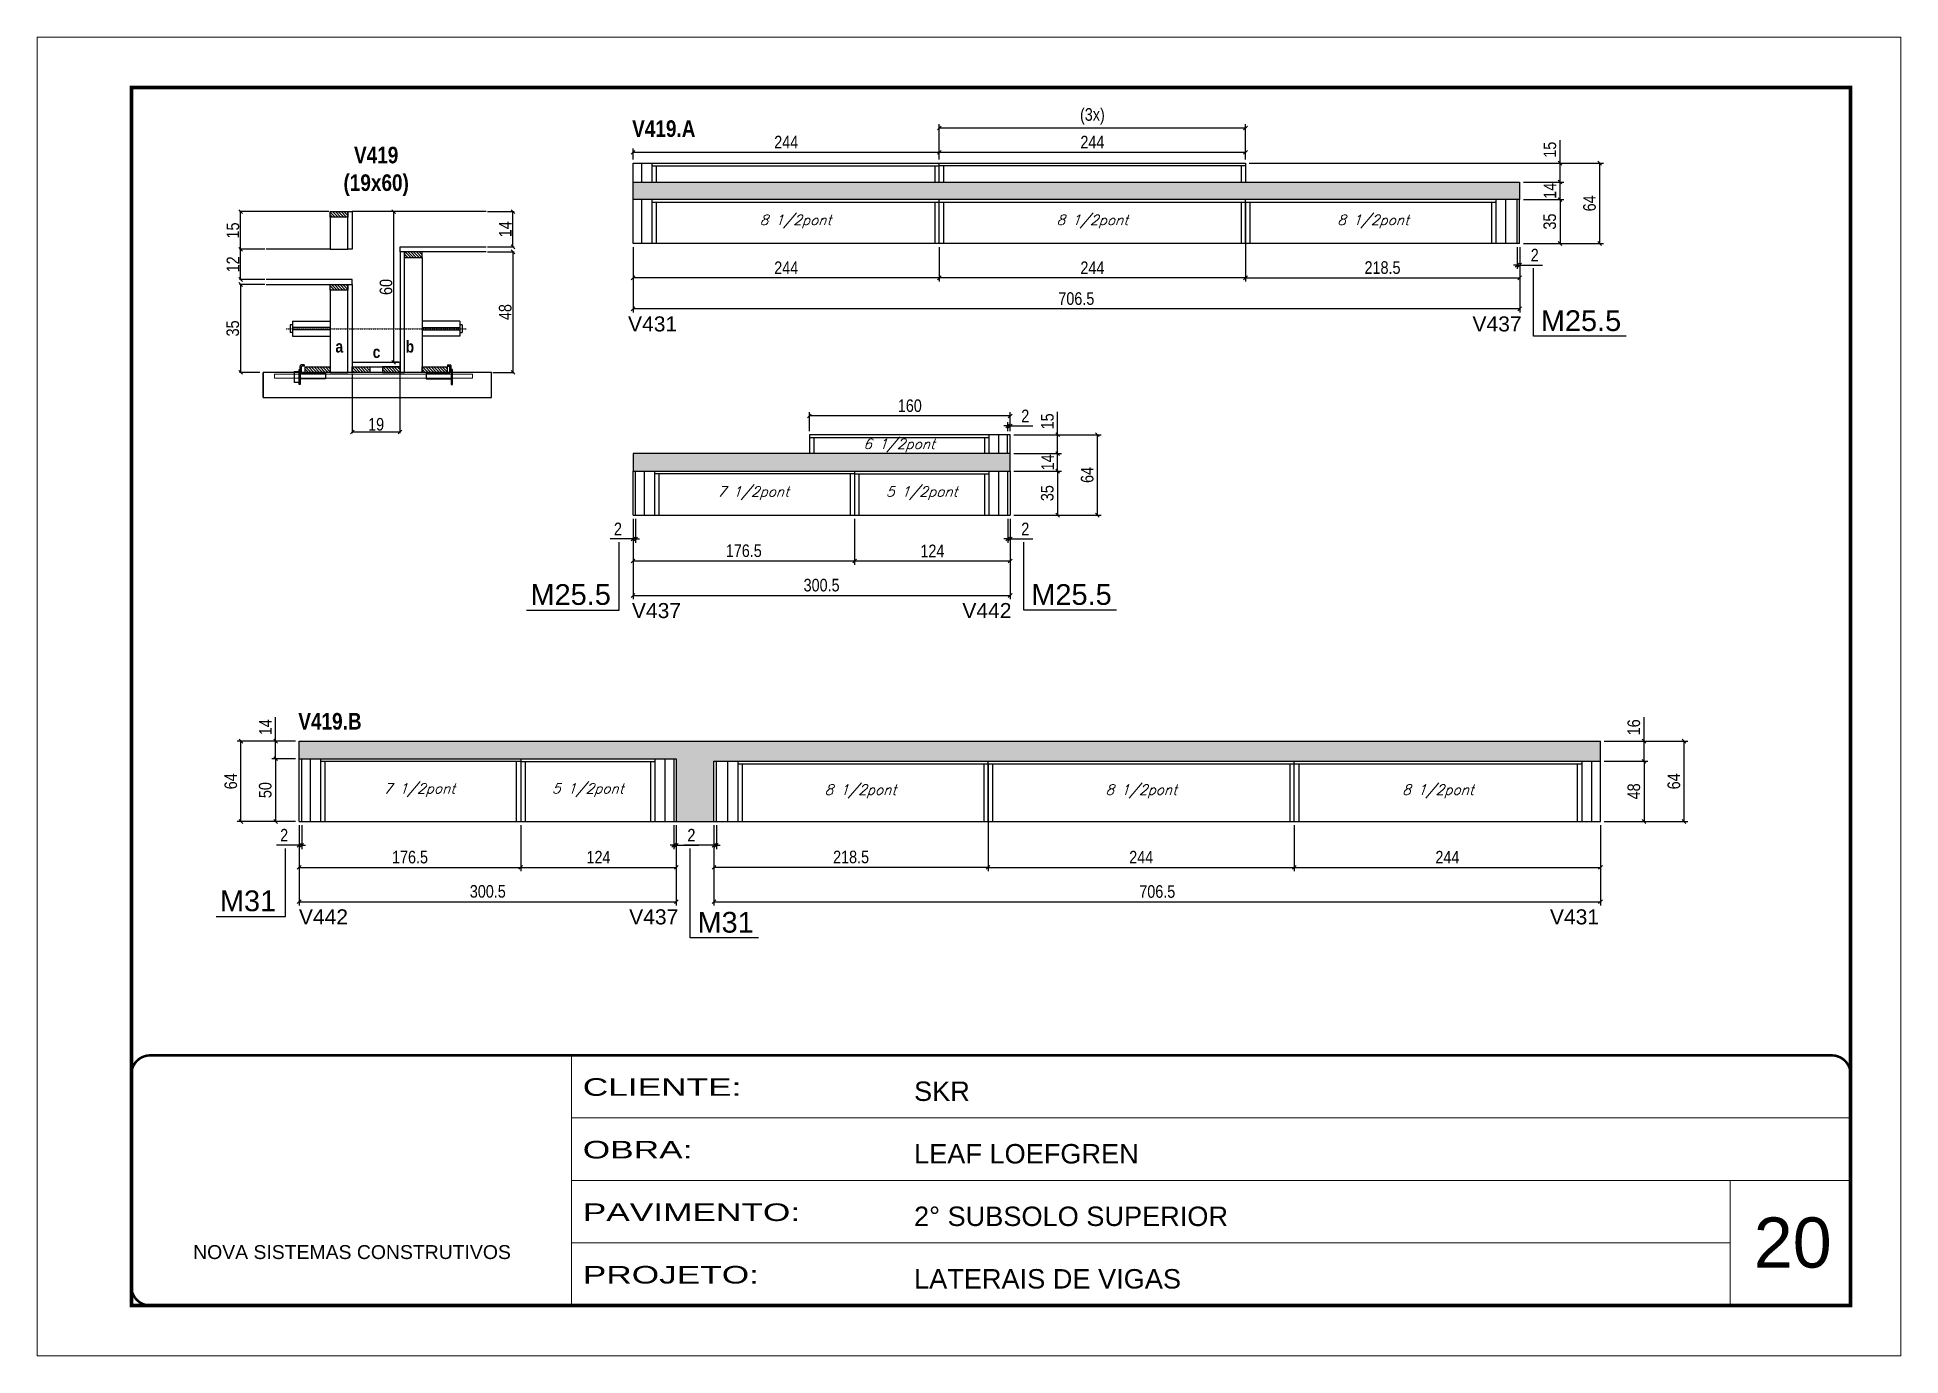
# Model space of a CAD drawing. Extents: x 3309 to 9590, y -2522 to 15424.
# Drawn here: x 8078 to 9563, y 8964 to 10014 of the extents above; entities that cross this region are included whole.
import ezdxf

# ---------------------------------------------------------------- set-up
doc = ezdxf.new("R2010")
doc.units = 0
for name, pattern in [('CONTINUO', [0]), ('DASHED', [0.75, 0.5, -0.25]), ('HIDDEN', [0.375, 0.25, -0.125])]:
    doc.linetypes.add(name, pattern=pattern)
for name, color, linetype in [('5', 5, 'Continuous'), ('barrote', 251, 'Continuous'), ('COTA', 241, 'Continuous'), ('detalhes', 4, 'Continuous'), ('NOMENCLATURA', 7, 'Continuous'), ('Painéis', 200, 'Continuous'), ('presilha', 1, 'Continuous'), ('SARR_2.2x10', 60, 'Continuous'), ('SARR_2.2x7', 40, 'Continuous'), ('SARR_3.5x7', 81, 'Continuous'), ('TENSOR', 3, 'Continuous'), ('texto', 7, 'Continuous')]:
    doc.layers.add(name, color=color, linetype=linetype)
for name, color, linetype, lineweight in [('CARIMBO', 255, 'Continuous', 9), ('CONCRETO', 251, 'Continuous', 25), ('Folhas', 255, 'Continuous', 9), ('SARRAFO DE PRESSAO', 251, 'DASHED', 9), ('SCO-___-LAJ', 2, 'Continuous', 0)]:
    doc.layers.add(name, color=color, linetype=linetype, lineweight=lineweight)
doc.styles.add('ARIAL', font='arial.ttf')
doc.styles.add('COTA TECNICA', font='techl___.ttf', dxfattribs={"height": 10})
doc.styles.add('COTA TECNICA 2X', font='techl___.ttf', dxfattribs={"height": 10})
doc.styles.add('Romans', font='romans.shx')
doc.styles.get("Standard").update_dxf_attribs({"font": 'arial.ttf'})
doc.styles.add('TECNICA', font='techb___.ttf', dxfattribs={"height": 10})
doc.styles.add('Tecnologia', font='')
doc.styles.get('Tecnologia').set_extended_font_data('Forgotten Futurist')
doc.dimstyles.new('PAINEL', dxfattribs={"dimtxt": 10, "dimasz": 3, "dimexe": 3, "dimexo": 3, "dimgap": 3, "dimtad": 1, "dimdec": 1, "dimzin": 12, "dimdsep": 46, "dimtxsty": 'COTA TECNICA', "dimblk1": 'OBLIQUE', "dimblk2": 'OBLIQUE', "dimsah": 1, "dimcen": 0.9, "dimclrd": 4, "dimclre": 4, "dimclrt": 240, "dimadec": 1, "dimazin": 3, "dimtfac": 1, "dimtdec": 1, "dimtmove": 0, "dimatfit": 3, "dimfxl": 1, "dimtolj": 1, "dimtzin": 12, "dimarcsym": 0})
doc.dimstyles.new('SECAO', dxfattribs={"dimscale": 0.333333, "dimtxt": 5, "dimasz": 9, "dimexe": 3, "dimexo": 3, "dimgap": 3, "dimtad": 1, "dimdec": 1, "dimlfac": 0.5, "dimzin": 12, "dimdsep": 46, "dimtxsty": 'COTA TECNICA 2X', "dimblk1": 'OBLIQUE', "dimblk2": 'OBLIQUE', "dimsah": 1, "dimcen": 0.9, "dimclrd": 4, "dimclre": 4, "dimclrt": 240, "dimadec": 1, "dimazin": 3, "dimtfac": 1, "dimtdec": 1, "dimtmove": 0, "dimatfit": 3, "dimfxl": 1, "dimtolj": 1, "dimtzin": 12, "dimarcsym": 0})
pattern_1 = [(135, (41564.4781, -113765.4795), (-1.122532015, -1.122532015), [])]

msp = doc.modelspace()

# ---------------------------------------------------------------- texts
at = {"layer": '5', "linetype": 'Continuous'}
for s, rotation, p in [('V431', 359.99996, (8548.65, 9779.3)), ('V437', 359.99996, (9221.58, 9779.3)), ('V437', 0.00004, (8551.75, 9550.99, 0)), ('V442', 0.00004, (8815.06, 9550.99, 0)), ('V442', 359.99996, (8286.37, 9307.06, 0)), ('V437', 359.99996, (8549.55, 9307.06, 0)), ('V431', 0.00004, (9283.31, 9307.06, 0))]:
    msp.add_text(s, height=12, rotation=rotation, dxfattribs=at).set_placement(p)
at = {"layer": 'CARIMBO', "style": 'ARIAL'}
msp.add_text('20', height=40, dxfattribs=at).set_placement((9445.73, 9033.7))
at = {"layer": 'detalhes', "style": 'TECNICA'}
for s, p in [('b', (8371.44, 9762.47)), ('a', (8315.47, 9762.49)), ('c', (8345.18, 9758.16))]:
    msp.add_text(s, height=9.6, dxfattribs=at).set_placement(p)
at = {"layer": 'NOMENCLATURA', "style": 'TECNICA'}
for s, p in [('V419.A', (8551.94, 9934.23)), ('V419.B', (8285.9, 9462.22))]:
    msp.add_text(s, height=13.2, dxfattribs=at).set_placement(p)
at = {"layer": 'NOMENCLATURA', "linetype": 'Continuous'}
for s, p in [('M25.5', (9276.04, 9779.64)), ('M25.5', (8470.92, 9561.53)), ('M25.5', (8870.04, 9561.53)), ('M31', (8223.41, 9317.59)), ('M31', (8604, 9300.5))]:
    msp.add_text(s, height=16.5, dxfattribs=at).set_placement(p)
at = {"layer": 'NOMENCLATURA', "insert": (8347.94, 9926.39), "char_height": 13.2, "attachment_point": 2, "style": 'TECNICA'}
msp.add_mtext_dynamic_manual_height_columns('V419\\P(19x60)', width=300.2766, gutter_width=1, heights=[0], dxfattribs=at)
at = {"layer": 'texto', "color": 2, "char_height": 8, "attachment_point": 5, "style": 'Romans'}
for s, insert in [('{\\Q19;\\C256;8 1/2pont}', (8682.15, 9866.79)), ('{\\Q19;\\C256;8 1/2pont}', (8918.65, 9866.79)), ('{\\Q19;\\C256;8 1/2pont}', (9142.4, 9866.79)), ('{\\Q19;\\C256;6 1/2pont}', (8764.65, 9688.42)), ('{\\Q19;\\C256;7 1/2pont}', (8648.4, 9650.47)), ('{\\Q19;\\C256;5 1/2pont}', (8782.65, 9650.47)), ('{\\Q19;\\C256;7 1/2pont}', (8382.37, 9414.03)), ('{\\Q19;\\C256;5 1/2pont}', (8516.62, 9414.03)), ('{\\Q19;\\C256;8 1/2pont}', (8733.87, 9413.03)), ('{\\Q19;\\C256;8 1/2pont}', (8957.62, 9413.03)), ('{\\Q19;\\C256;8 1/2pont}', (9194.12, 9413.03))]:
    msp.add_mtext(s, dxfattribs=dict(at, insert=insert))

# ---------------------------------------------------------------- blocks, each defined once
blk = doc.blocks.new('9999999999')
at = {"color": 30, "linetype": 'CONTINUO'}
for p, q in [((98564.6, 34230.2), (98564.6, 34429.4)), ((98564.6, 34379.6), (99584, 34379.6)), ((98564.6, 34329.8), (99488, 34329.8)), ((99584, 34329.8), (99488, 34329.8)), ((99488, 34329.8), (99488, 34230.2)), ((98564.6, 34280), (99488, 34280))]:
    blk.add_line(p, q, dxfattribs=at)
at = {"color": 30, "linetype": 'CONTINUO', "const_width": 2}
blk.add_lwpolyline([(99584, 34230.2), (99584, 34414.4, 0.414214), (99569, 34429.4), (98229, 34429.4, 0.414214), (98214, 34414.4), (98214, 34245.2, 0.414214), (98229, 34230.2), (99584, 34230.2)], format="xyb", dxfattribs=at)
at = {"layer": 'Folhas'}
blk.add_lwpolyline([(98139, 34190.2), (99624, 34190.2), (99624, 35240.2), (98139, 35240.2)], close=True, dxfattribs=at)
at = {"layer": 'Folhas', "color": 30, "const_width": 3}
blk.add_lwpolyline([(98214, 34230.2), (99584, 34230.2), (99584, 35200.2), (98214, 35200.2)], close=True, dxfattribs=at)
at = {"color": 7, "linetype": 'Continuous', "ltscale": 5, "style": 'ARIAL'}
for s, height, p in [('SKR', 15.48, (98837.7, 34393.1)), ('LEAF LOEFGREN', 15.483, (98837.7, 34343.3)), ('2° SUBSOLO SUPERIOR', 15.483, (98837.7, 34293.5)), ('NOVA SISTEMAS CONSTRUTIVOS', 11.059, (98263.2, 34267.2)), ('LATERAIS DE VIGAS', 15.483, (98837.7, 34243.7))]:
    blk.add_text(s, height=height, dxfattribs=at).set_placement(p)
at = {"layer": 'Folhas', "color": 7, "style": 'Tecnologia', "width": 1.5}
for s, p in [('CLIENTE:', (98573.7, 34397.2)), ('OBRA:', (98573.7, 34347.3)), ('PAVIMENTO:', (98573.7, 34297.5)), ('PROJETO:', (98573.7, 34247.7))]:
    blk.add_text(s, height=14, dxfattribs=at).set_placement(p)
blk = doc.blocks.new('_Oblique')
at = {"color": 0, "linetype": 'ByBlock', "lineweight": -2}
blk.add_line((-0.5, -0.5), (0.5, 0.5), dxfattribs=at)
blk = doc.blocks.new('*D1308')
at = {"layer": 'COTA', "color": 4, "lineweight": -2, "transparency": 16777216}
for p, q in [((8328.9, 9745.7), (8328.9, 9698.2)), ((8366.9, 9745.7), (8366.9, 9698.2)), ((8366.9, 9699.2), (8328.9, 9699.2))]:
    blk.add_line(p, q, dxfattribs=at)
at = {"layer": 'Defpoints', "color": 0, "transparency": 16777216}
for p in [(8328.9, 9746.7), (8366.9, 9746.7), (8328.9, 9699.2)]:
    blk.add_point(p, dxfattribs=at)
at = {"layer": 'COTA', "color": 4, "lineweight": -2, "transparency": 16777216, "xscale": 3, "yscale": 3, "zscale": 3, "rotation": 180}
blk.add_blockref('_Oblique', (8328.9, 9699.2), dxfattribs=at)
at = {"layer": 'COTA', "color": 4, "lineweight": -2, "transparency": 16777216, "xscale": 3, "yscale": 3, "zscale": 3}
blk.add_blockref('_Oblique', (8366.9, 9699.2), dxfattribs=at)
at = {"layer": 'COTA', "color": 240, "transparency": 16777216, "insert": (8347.9, 9705.3), "char_height": 10, "attachment_point": 5, "style": 'COTA TECNICA 2X'}
blk.add_mtext('\\A1;19', dxfattribs=at)
blk = doc.blocks.new('PRESILHA METÁLICA 1')
at = {"layer": 'presilha'}
for p, q in [((0, 13), (6, 13)), ((0, 13), (0, 0)), ((6, 0), (0, 0)), ((6, 15.5), (7.5, 15.5)), ((6, -2.5), (6, 15.5)), ((6, 13), (6, 0)), ((7.5, 10.6), (7.5, 19.9)), ((7.5, 15.5), (7.5, -2.5)), ((37.5, 4.1), (7.5, 4.1)), ((12, 21), (8.6, 21)), ((9, 11.6), (9, 18.9)), ((12, 19.5), (9.6, 19.5)), ((37.5, 11), (9.6, 11)), ((12, 21), (12, 19.5)), ((37.5, 11), (37.5, 4.1)), ((7.5, -2.5), (6, -2.5))]:
    blk.add_line(p, q, dxfattribs=at)
for centre, radius, start, end in [((8.6, 19.9), 1.14, 90, 180), ((9.6, 18.9), 0.57, 90, 180), ((9.6, 11.6), 0.57, 180, 270)]:
    blk.add_arc(centre, radius, start, end, dxfattribs=at)
blk = doc.blocks.new('PRESILHA METÁLICA 2')
at = {"layer": 'presilha'}
for p, q in [((-5.2, 23.5), (-5.2, 22)), ((-5.2, 23.5), (-1.9, 23.5)), ((-0.8, 14.6), (-0.8, 22.4)), ((-30.8, 13.5), (-30.8, 6.6)), ((-30.8, 13.5), (-2.8, 13.5)), ((-30.8, 6.6), (-0.8, 6.6)), ((-5.2, 22), (-2.8, 22)), ((-2.2, 14.1), (-2.2, 21.4)), ((0.8, 18), (-0.8, 18)), ((-0.8, 18), (-0.8, 0)), ((-0.8, 0), (0.8, 0)), ((0.8, 0), (0.8, 18))]:
    blk.add_line(p, q, dxfattribs=at)
for centre, radius, start, end in [((-1.9, 22.4), 1.14, 0, 90), ((-2.8, 21.4), 0.57, 0, 90), ((-2.8, 14.1), 0.57, 270, 0)]:
    blk.add_arc(centre, radius, start, end, dxfattribs=at)
blk = doc.blocks.new('*D1309')
at = {"layer": 'COTA', "color": 4, "lineweight": -2, "transparency": 16777216}
for p, q in [((8259.2, 9816.7), (8238.9, 9816.7)), ((8239.9, 9816.7), (8239.9, 9746.7)), ((8255.1, 9746.7), (8238.9, 9746.7))]:
    blk.add_line(p, q, dxfattribs=at)
at = {"layer": 'Defpoints', "color": 0, "transparency": 16777216}
for p in [(8260.2, 9816.7), (8239.9, 9746.7), (8256.1, 9746.7)]:
    blk.add_point(p, dxfattribs=at)
at = {"layer": 'COTA', "color": 4, "lineweight": -2, "transparency": 16777216, "xscale": 3, "yscale": 3, "zscale": 3}
for p, rotation in [((8239.9, 9816.7), 90), ((8239.9, 9746.7), 270)]:
    blk.add_blockref('_Oblique', p, dxfattribs=dict(at, rotation=rotation))
at = {"layer": 'COTA', "color": 240, "transparency": 16777216, "insert": (8233.7, 9781.7), "char_height": 10, "attachment_point": 5, "rotation": 90, "style": 'COTA TECNICA 2X'}
blk.add_mtext('\\A1;35', dxfattribs=at)
blk = doc.blocks.new('*D1310')
at = {"layer": 'COTA', "color": 4, "lineweight": -2, "transparency": 16777216}
for p, q in [((8436.6, 9842.7), (8457.9, 9842.7)), ((8456.9, 9842.7), (8456.9, 9746.7)), ((8440.8, 9746.7), (8457.9, 9746.7))]:
    blk.add_line(p, q, dxfattribs=at)
at = {"layer": 'Defpoints', "color": 0, "transparency": 16777216}
for p in [(8435.6, 9842.7), (8439.8, 9746.7), (8456.9, 9746.7)]:
    blk.add_point(p, dxfattribs=at)
at = {"layer": 'COTA', "color": 4, "lineweight": -2, "transparency": 16777216, "xscale": 3, "yscale": 3, "zscale": 3}
for p, rotation in [((8456.9, 9842.7), 90), ((8456.9, 9746.7), 270)]:
    blk.add_blockref('_Oblique', p, dxfattribs=dict(at, rotation=rotation))
at = {"layer": 'COTA', "color": 240, "transparency": 16777216, "insert": (8450.8, 9794.7), "char_height": 10, "attachment_point": 5, "rotation": 90, "style": 'COTA TECNICA 2X'}
blk.add_mtext('\\A1;48', dxfattribs=at)
blk = doc.blocks.new('*D1311')
at = {"layer": 'COTA', "color": 4, "lineweight": -2, "transparency": 16777216}
for p, q in [((8365.9, 9874.7), (8360.9, 9874.7)), ((8361.9, 9754.7), (8361.9, 9874.7)), ((8365.9, 9754.7), (8360.9, 9754.7))]:
    blk.add_line(p, q, dxfattribs=at)
at = {"layer": 'Defpoints', "color": 0, "transparency": 16777216}
for p in [(8361.9, 9874.7), (8366.9, 9874.7), (8366.9, 9754.7)]:
    blk.add_point(p, dxfattribs=at)
at = {"layer": 'COTA', "color": 4, "lineweight": -2, "transparency": 16777216, "xscale": 3, "yscale": 3, "zscale": 3}
for p, rotation in [((8361.9, 9874.7), 90), ((8361.9, 9754.7), 270)]:
    blk.add_blockref('_Oblique', p, dxfattribs=dict(at, rotation=rotation))
at = {"layer": 'COTA', "color": 240, "transparency": 16777216, "insert": (8355.8, 9814.7), "char_height": 10, "attachment_point": 5, "rotation": 90, "style": 'COTA TECNICA 2X'}
blk.add_mtext('\\A1;60', dxfattribs=at)
blk = doc.blocks.new('*D1312')
at = {"layer": 'COTA', "color": 4, "lineweight": -2, "transparency": 16777216}
for p, q in [((8436.6, 9874.7), (8457.9, 9874.7)), ((8456.9, 9846.7), (8456.9, 9874.7)), ((8436.6, 9846.7), (8457.9, 9846.7))]:
    blk.add_line(p, q, dxfattribs=at)
at = {"layer": 'Defpoints', "color": 0, "transparency": 16777216}
for p in [(8435.6, 9874.7), (8456.9, 9874.7), (8435.6, 9846.7)]:
    blk.add_point(p, dxfattribs=at)
at = {"layer": 'COTA', "color": 4, "lineweight": -2, "transparency": 16777216, "xscale": 3, "yscale": 3, "zscale": 3}
for p, rotation in [((8456.9, 9874.7), 90), ((8456.9, 9846.7), 270)]:
    blk.add_blockref('_Oblique', p, dxfattribs=dict(at, rotation=rotation))
at = {"layer": 'COTA', "color": 240, "transparency": 16777216, "insert": (8450.8, 9860.7), "char_height": 10, "attachment_point": 5, "rotation": 90, "style": 'COTA TECNICA 2X'}
blk.add_mtext('\\A1;14', dxfattribs=at)
blk = doc.blocks.new('*D1313')
at = {"layer": 'COTA', "color": 4, "lineweight": -2, "transparency": 16777216}
for p, q in [((8259.2, 9844.7), (8238.9, 9844.7)), ((8239.9, 9820.7), (8239.9, 9844.7)), ((8259.2, 9820.7), (8238.9, 9820.7))]:
    blk.add_line(p, q, dxfattribs=at)
at = {"layer": 'Defpoints', "color": 0, "transparency": 16777216}
for p in [(8239.9, 9844.7), (8260.2, 9844.7), (8260.2, 9820.7)]:
    blk.add_point(p, dxfattribs=at)
at = {"layer": 'COTA', "color": 4, "lineweight": -2, "transparency": 16777216, "xscale": 3, "yscale": 3, "zscale": 3}
for p, rotation in [((8239.9, 9844.7), 90), ((8239.9, 9820.7), 270)]:
    blk.add_blockref('_Oblique', p, dxfattribs=dict(at, rotation=rotation))
at = {"layer": 'COTA', "color": 240, "transparency": 16777216, "insert": (8233.8, 9832.7), "char_height": 10, "attachment_point": 5, "rotation": 90, "style": 'COTA TECNICA 2X'}
blk.add_mtext('\\A1;12', dxfattribs=at)
blk = doc.blocks.new('*D1314')
at = {"layer": 'COTA', "color": 4, "lineweight": -2, "transparency": 16777216}
for p, q in [((8310.3, 9874.7), (8238.9, 9874.7)), ((8239.9, 9844.7), (8239.9, 9874.7)), ((8259.2, 9844.7), (8238.9, 9844.7))]:
    blk.add_line(p, q, dxfattribs=at)
at = {"layer": 'Defpoints', "color": 0, "transparency": 16777216}
for p in [(8239.9, 9874.7), (8311.3, 9874.7), (8260.2, 9844.7)]:
    blk.add_point(p, dxfattribs=at)
at = {"layer": 'COTA', "color": 4, "lineweight": -2, "transparency": 16777216, "xscale": 3, "yscale": 3, "zscale": 3}
for p, rotation in [((8239.9, 9874.7), 90), ((8239.9, 9844.7), 270)]:
    blk.add_blockref('_Oblique', p, dxfattribs=dict(at, rotation=rotation))
at = {"layer": 'COTA', "color": 240, "transparency": 16777216, "insert": (8233.8, 9859.7), "char_height": 10, "attachment_point": 5, "rotation": 90, "style": 'COTA TECNICA 2X'}
blk.add_mtext('\\A1;15', dxfattribs=at)
blk = doc.blocks.new('*D1315')
at = {"layer": 'COTA', "color": 4, "linetype": 'ByBlock', "lineweight": -2, "transparency": 16777216}
for p, q in [((8796.7, 9846.3), (8796.7, 9819)), ((9040.7, 9846.3), (9040.7, 9819)), ((9040.7, 9822), (8796.7, 9822))]:
    blk.add_line(p, q, dxfattribs=at)
at = {"layer": 'Defpoints', "color": 0, "linetype": 'ByBlock', "transparency": 16777216}
for p in [(8796.7, 9849.3), (9040.7, 9849.3), (8796.7, 9822)]:
    blk.add_point(p, dxfattribs=at)
at = {"layer": 'COTA', "color": 4, "linetype": 'ByBlock', "lineweight": -2, "transparency": 16777216, "xscale": 3, "yscale": 3, "zscale": 3, "rotation": 180}
blk.add_blockref('_Oblique', (8796.7, 9822), dxfattribs=at)
at = {"layer": 'COTA', "color": 4, "linetype": 'ByBlock', "lineweight": -2, "transparency": 16777216, "xscale": 3, "yscale": 3, "zscale": 3}
blk.add_blockref('_Oblique', (9040.7, 9822), dxfattribs=at)
at = {"layer": 'COTA', "color": 240, "linetype": 'ByBlock', "transparency": 16777216, "insert": (8918.7, 9830), "char_height": 10, "attachment_point": 5, "style": 'COTA TECNICA'}
blk.add_mtext('\\A1;244', dxfattribs=at)
blk = doc.blocks.new('*D1316')
at = {"layer": 'COTA', "color": 4, "linetype": 'ByBlock', "lineweight": -2, "transparency": 16777216}
for p, q in [((8552.7, 9846.3), (8552.7, 9819)), ((8796.7, 9846.3), (8796.7, 9819)), ((8796.7, 9822), (8552.7, 9822))]:
    blk.add_line(p, q, dxfattribs=at)
at = {"layer": 'Defpoints', "color": 0, "linetype": 'ByBlock', "transparency": 16777216}
for p in [(8552.7, 9849.3), (8796.7, 9849.3), (8552.7, 9822)]:
    blk.add_point(p, dxfattribs=at)
at = {"layer": 'COTA', "color": 4, "linetype": 'ByBlock', "lineweight": -2, "transparency": 16777216, "xscale": 3, "yscale": 3, "zscale": 3, "rotation": 180}
blk.add_blockref('_Oblique', (8552.7, 9822), dxfattribs=at)
at = {"layer": 'COTA', "color": 4, "linetype": 'ByBlock', "lineweight": -2, "transparency": 16777216, "xscale": 3, "yscale": 3, "zscale": 3}
blk.add_blockref('_Oblique', (8796.7, 9822), dxfattribs=at)
at = {"layer": 'COTA', "color": 240, "linetype": 'ByBlock', "transparency": 16777216, "insert": (8674.7, 9830), "char_height": 10, "attachment_point": 5, "style": 'COTA TECNICA'}
blk.add_mtext('\\A1;244', dxfattribs=at)
blk = doc.blocks.new('*D1317')
at = {"layer": 'COTA', "color": 4, "linetype": 'ByBlock', "lineweight": -2, "transparency": 16777216}
for p, q in [((8552.7, 9846.3), (8552.7, 9794.3)), ((9259.2, 9846.3), (9259.2, 9794.3)), ((9259.2, 9797.3), (8552.7, 9797.3))]:
    blk.add_line(p, q, dxfattribs=at)
at = {"layer": 'Defpoints', "color": 0, "linetype": 'ByBlock', "transparency": 16777216}
for p in [(8552.7, 9849.3), (9259.2, 9849.3), (8552.7, 9797.3)]:
    blk.add_point(p, dxfattribs=at)
at = {"layer": 'COTA', "color": 4, "linetype": 'ByBlock', "lineweight": -2, "transparency": 16777216, "xscale": 3, "yscale": 3, "zscale": 3, "rotation": 180}
blk.add_blockref('_Oblique', (8552.7, 9797.3), dxfattribs=at)
at = {"layer": 'COTA', "color": 4, "linetype": 'ByBlock', "lineweight": -2, "transparency": 16777216, "xscale": 3, "yscale": 3, "zscale": 3}
blk.add_blockref('_Oblique', (9259.2, 9797.3), dxfattribs=at)
at = {"layer": 'COTA', "color": 240, "linetype": 'ByBlock', "transparency": 16777216, "insert": (8905.9, 9805.4), "char_height": 10, "attachment_point": 5, "style": 'COTA TECNICA'}
blk.add_mtext('\\A1;706.5', dxfattribs=at)
blk = doc.blocks.new('*D1318')
at = {"layer": 'COTA', "color": 4, "lineweight": -2, "transparency": 16777216}
for p, q in [((9040.7, 9852.8), (9040.7, 9819)), ((9259.2, 9846.3), (9259.2, 9819)), ((9040.7, 9822), (9259.2, 9822))]:
    blk.add_line(p, q, dxfattribs=at)
at = {"layer": 'Defpoints', "color": 0, "transparency": 16777216}
for p in [(9040.7, 9855.8), (9259.2, 9849.3), (9259.2, 9822)]:
    blk.add_point(p, dxfattribs=at)
at = {"layer": 'COTA', "color": 4, "lineweight": -2, "transparency": 16777216, "xscale": 3, "yscale": 3, "zscale": 3, "rotation": 180}
blk.add_blockref('_Oblique', (9040.7, 9822), dxfattribs=at)
at = {"layer": 'COTA', "color": 4, "lineweight": -2, "transparency": 16777216, "xscale": 3, "yscale": 3, "zscale": 3}
blk.add_blockref('_Oblique', (9259.2, 9822), dxfattribs=at)
at = {"layer": 'COTA', "color": 240, "transparency": 16777216, "insert": (9149.9, 9830.1), "char_height": 10, "attachment_point": 5, "style": 'COTA TECNICA'}
blk.add_mtext('\\A1;218.5', dxfattribs=at)
blk = doc.blocks.new('*D1320')
at = {"layer": 'COTA', "color": 4, "lineweight": -2, "transparency": 16777216}
for p, q in [((9262.2, 9884.3), (9294.4, 9884.3)), ((9291.4, 9884.3), (9291.4, 9849.3)), ((9262.2, 9849.3), (9294.4, 9849.3))]:
    blk.add_line(p, q, dxfattribs=at)
at = {"layer": 'Defpoints', "color": 0, "transparency": 16777216}
for p in [(9259.2, 9884.3, 0), (9259.2, 9849.3, 0), (9291.4, 9849.3)]:
    blk.add_point(p, dxfattribs=at)
at = {"layer": 'COTA', "color": 4, "lineweight": -2, "transparency": 16777216, "xscale": 3, "yscale": 3, "zscale": 3}
for p, rotation in [((9291.4, 9884.3), 90), ((9291.4, 9849.3), 270)]:
    blk.add_blockref('_Oblique', p, dxfattribs=dict(at, rotation=rotation))
at = {"layer": 'COTA', "color": 240, "transparency": 16777216, "insert": (9283.2, 9866.8), "char_height": 10, "attachment_point": 5, "rotation": 90, "style": 'COTA TECNICA'}
blk.add_mtext('\\A1;35', dxfattribs=at)
blk = doc.blocks.new('*D1321')
at = {"layer": 'COTA', "color": 4, "lineweight": -2, "transparency": 16777216}
for p, q in [((9262.2, 9898.3), (9294.4, 9898.3)), ((9291.4, 9884.3), (9291.4, 9898.3)), ((9262.2, 9884.3), (9294.4, 9884.3))]:
    blk.add_line(p, q, dxfattribs=at)
at = {"layer": 'Defpoints', "color": 0, "transparency": 16777216}
for p in [(9259.2, 9898.3, 0), (9291.4, 9898.3), (9259.2, 9884.3, 0)]:
    blk.add_point(p, dxfattribs=at)
at = {"layer": 'COTA', "color": 4, "lineweight": -2, "transparency": 16777216, "xscale": 3, "yscale": 3, "zscale": 3}
for p, rotation in [((9291.4, 9898.3), 90), ((9291.4, 9884.3), 270)]:
    blk.add_blockref('_Oblique', p, dxfattribs=dict(at, rotation=rotation))
at = {"layer": 'COTA', "color": 240, "transparency": 16777216, "insert": (9283.3, 9891.3), "char_height": 10, "attachment_point": 5, "rotation": 90, "style": 'COTA TECNICA'}
blk.add_mtext('\\A1;14', dxfattribs=at)
blk = doc.blocks.new('*D1319')
at = {"layer": 'COTA', "color": 4, "lineweight": -2, "transparency": 16777216}
for p, q in [((9043.7, 9913.3), (9326, 9913.3)), ((9323, 9849.3), (9323, 9913.3)), ((9262.2, 9849.3), (9326, 9849.3))]:
    blk.add_line(p, q, dxfattribs=at)
at = {"layer": 'Defpoints', "color": 0, "transparency": 16777216}
for p in [(9040.7, 9913.3, 0), (9323, 9913.3), (9259.2, 9849.3, 0)]:
    blk.add_point(p, dxfattribs=at)
at = {"layer": 'COTA', "color": 4, "lineweight": -2, "transparency": 16777216, "xscale": 3, "yscale": 3, "zscale": 3}
for p, rotation in [((9323, 9913.3), 90), ((9323, 9849.3), 270)]:
    blk.add_blockref('_Oblique', p, dxfattribs=dict(at, rotation=rotation))
at = {"layer": 'COTA', "color": 240, "transparency": 16777216, "insert": (9314.9, 9881.3), "char_height": 10, "attachment_point": 5, "rotation": 90, "style": 'COTA TECNICA'}
blk.add_mtext('\\A1;64', dxfattribs=at)
blk = doc.blocks.new('*D1323')
at = {"layer": 'COTA', "color": 4, "lineweight": -2, "transparency": 16777216}
for p, q in [((8552.7, 9630), (8552.7, 9593.5)), ((8729.2, 9630), (8729.2, 9593.5)), ((8552.7, 9596.5), (8729.2, 9596.5))]:
    blk.add_line(p, q, dxfattribs=at)
at = {"layer": 'Defpoints', "color": 0, "transparency": 16777216}
for p in [(8552.7, 9633, 0), (8729.2, 9633, 0), (8729.2, 9596.5)]:
    blk.add_point(p, dxfattribs=at)
at = {"layer": 'COTA', "color": 4, "lineweight": -2, "transparency": 16777216, "xscale": 3, "yscale": 3, "zscale": 3, "rotation": 180}
blk.add_blockref('_Oblique', (8552.7, 9596.5), dxfattribs=at)
at = {"layer": 'COTA', "color": 4, "lineweight": -2, "transparency": 16777216, "xscale": 3, "yscale": 3, "zscale": 3}
blk.add_blockref('_Oblique', (8729.2, 9596.5), dxfattribs=at)
at = {"layer": 'COTA', "color": 240, "transparency": 16777216, "insert": (8640.9, 9604.6), "char_height": 10, "attachment_point": 5, "style": 'COTA TECNICA'}
blk.add_mtext('\\A1;176.5', dxfattribs=at)
blk = doc.blocks.new('*D1324')
at = {"layer": 'COTA', "color": 4, "lineweight": -2, "transparency": 16777216}
for p, q in [((8729.2, 9630), (8729.2, 9593.5)), ((8853.2, 9630), (8853.2, 9593.5)), ((8729.2, 9596.5), (8853.2, 9596.5))]:
    blk.add_line(p, q, dxfattribs=at)
at = {"layer": 'Defpoints', "color": 0, "transparency": 16777216}
for p in [(8729.2, 9633, 0), (8853.2, 9633, 0), (8853.2, 9596.5)]:
    blk.add_point(p, dxfattribs=at)
at = {"layer": 'COTA', "color": 4, "lineweight": -2, "transparency": 16777216, "xscale": 3, "yscale": 3, "zscale": 3, "rotation": 180}
blk.add_blockref('_Oblique', (8729.2, 9596.5), dxfattribs=at)
at = {"layer": 'COTA', "color": 4, "lineweight": -2, "transparency": 16777216, "xscale": 3, "yscale": 3, "zscale": 3}
blk.add_blockref('_Oblique', (8853.2, 9596.5), dxfattribs=at)
at = {"layer": 'COTA', "color": 240, "transparency": 16777216, "insert": (8791.2, 9604.5), "char_height": 10, "attachment_point": 5, "style": 'COTA TECNICA'}
blk.add_mtext('\\A1;124', dxfattribs=at)
blk = doc.blocks.new('*D1322')
at = {"layer": 'COTA', "color": 4, "lineweight": -2, "transparency": 16777216}
for p, q in [((8552.7, 9630), (8552.7, 9566)), ((8853.2, 9630), (8853.2, 9566)), ((8552.7, 9569), (8853.2, 9569))]:
    blk.add_line(p, q, dxfattribs=at)
at = {"layer": 'Defpoints', "color": 0, "transparency": 16777216}
for p in [(8552.7, 9633), (8853.2, 9633, 0), (8853.2, 9569)]:
    blk.add_point(p, dxfattribs=at)
at = {"layer": 'COTA', "color": 4, "lineweight": -2, "transparency": 16777216, "xscale": 3, "yscale": 3, "zscale": 3, "rotation": 180}
blk.add_blockref('_Oblique', (8552.7, 9569), dxfattribs=at)
at = {"layer": 'COTA', "color": 4, "lineweight": -2, "transparency": 16777216, "xscale": 3, "yscale": 3, "zscale": 3}
blk.add_blockref('_Oblique', (8853.2, 9569), dxfattribs=at)
at = {"layer": 'COTA', "color": 240, "transparency": 16777216, "insert": (8702.9, 9577.2), "char_height": 10, "attachment_point": 5, "style": 'COTA TECNICA'}
blk.add_mtext('\\A1;300.5', dxfattribs=at)
blk = doc.blocks.new('*D1325')
at = {"layer": 'COTA', "color": 4, "lineweight": -2, "transparency": 16777216}
for p, q in [((8851.2, 9630), (8851.2, 9611)), ((8853.2, 9630), (8853.2, 9611)), ((8851.2, 9614), (8848.2, 9614)), ((8851.2, 9614), (8853.2, 9614)), ((8853.2, 9614), (8871.3, 9614))]:
    blk.add_line(p, q, dxfattribs=at)
at = {"layer": 'Defpoints', "color": 0, "transparency": 16777216}
for p in [(8851.2, 9633), (8853.2, 9633), (8853.2, 9614)]:
    blk.add_point(p, dxfattribs=at)
at = {"layer": 'COTA', "color": 4, "lineweight": -2, "transparency": 16777216, "xscale": 3, "yscale": 3, "zscale": 3}
blk.add_blockref('_Oblique', (8851.2, 9614), dxfattribs=at)
at = {"layer": 'COTA', "color": 4, "lineweight": -2, "transparency": 16777216, "xscale": 3, "yscale": 3, "zscale": 3, "rotation": 180}
blk.add_blockref('_Oblique', (8853.2, 9614), dxfattribs=at)
at = {"layer": 'COTA', "color": 240, "transparency": 16777216, "insert": (8865.2, 9622), "char_height": 10, "attachment_point": 5, "style": 'COTA TECNICA'}
blk.add_mtext('\\A1;2', dxfattribs=at)
blk = doc.blocks.new('*D1326')
at = {"layer": 'COTA', "color": 4, "lineweight": -2, "transparency": 16777216}
for p, q in [((8856.2, 9668), (8894, 9668)), ((8891, 9668), (8891, 9633)), ((8856.2, 9633), (8894, 9633))]:
    blk.add_line(p, q, dxfattribs=at)
at = {"layer": 'Defpoints', "color": 0, "transparency": 16777216}
for p in [(8853.2, 9668), (8853.2, 9633), (8891, 9633)]:
    blk.add_point(p, dxfattribs=at)
at = {"layer": 'COTA', "color": 4, "lineweight": -2, "transparency": 16777216, "xscale": 3, "yscale": 3, "zscale": 3}
for p, rotation in [((8891, 9668), 90), ((8891, 9633), 270)]:
    blk.add_blockref('_Oblique', p, dxfattribs=dict(at, rotation=rotation))
at = {"layer": 'COTA', "color": 240, "transparency": 16777216, "insert": (8882.8, 9650.5), "char_height": 10, "attachment_point": 5, "rotation": 90, "style": 'COTA TECNICA'}
blk.add_mtext('\\A1;35', dxfattribs=at)
blk = doc.blocks.new('*D1327')
at = {"layer": 'COTA', "color": 4, "lineweight": -2, "transparency": 16777216}
for p, q in [((8856.2, 9682), (8894, 9682)), ((8856.2, 9668), (8894, 9668)), ((8891, 9668), (8891, 9682))]:
    blk.add_line(p, q, dxfattribs=at)
at = {"layer": 'Defpoints', "color": 0, "transparency": 16777216}
for p in [(8853.2, 9682), (8853.2, 9668), (8891, 9682)]:
    blk.add_point(p, dxfattribs=at)
at = {"layer": 'COTA', "color": 4, "lineweight": -2, "transparency": 16777216, "xscale": 3, "yscale": 3, "zscale": 3}
for p, rotation in [((8891, 9682), 90), ((8891, 9668), 270)]:
    blk.add_blockref('_Oblique', p, dxfattribs=dict(at, rotation=rotation))
at = {"layer": 'COTA', "color": 240, "transparency": 16777216, "insert": (8883, 9675), "char_height": 10, "attachment_point": 5, "rotation": 90, "style": 'COTA TECNICA'}
blk.add_mtext('\\A1;14', dxfattribs=at)
blk = doc.blocks.new('*D1328')
at = {"layer": 'COTA', "color": 4, "lineweight": -2, "transparency": 16777216}
for p, q in [((8891, 9697), (8891, 9715.3)), ((8856.2, 9697), (8894, 9697)), ((8891, 9682), (8891, 9697)), ((8856.2, 9682), (8894, 9682))]:
    blk.add_line(p, q, dxfattribs=at)
at = {"layer": 'Defpoints', "color": 0, "transparency": 16777216}
for p in [(8853.2, 9697), (8891, 9697), (8853.2, 9682)]:
    blk.add_point(p, dxfattribs=at)
at = {"layer": 'COTA', "color": 4, "lineweight": -2, "transparency": 16777216, "xscale": 3, "yscale": 3, "zscale": 3}
for p, rotation in [((8891, 9697), 90), ((8891, 9682), 270)]:
    blk.add_blockref('_Oblique', p, dxfattribs=dict(at, rotation=rotation))
at = {"layer": 'COTA', "color": 240, "transparency": 16777216, "insert": (8882.9, 9707.7), "char_height": 10, "attachment_point": 5, "rotation": 90, "style": 'COTA TECNICA'}
blk.add_mtext('\\A1;15', dxfattribs=at)
blk = doc.blocks.new('*D1329')
at = {"layer": 'COTA', "color": 4, "lineweight": -2, "transparency": 16777216}
for p, q in [((8856.2, 9697), (8925.7, 9697)), ((8922.7, 9633), (8922.7, 9697)), ((8856.2, 9633), (8925.7, 9633))]:
    blk.add_line(p, q, dxfattribs=at)
at = {"layer": 'Defpoints', "color": 0, "transparency": 16777216}
for p in [(8853.2, 9697), (8922.7, 9697), (8853.2, 9633)]:
    blk.add_point(p, dxfattribs=at)
at = {"layer": 'COTA', "color": 4, "lineweight": -2, "transparency": 16777216, "xscale": 3, "yscale": 3, "zscale": 3}
for p, rotation in [((8922.7, 9697), 90), ((8922.7, 9633), 270)]:
    blk.add_blockref('_Oblique', p, dxfattribs=dict(at, rotation=rotation))
at = {"layer": 'COTA', "color": 240, "transparency": 16777216, "insert": (8914.6, 9665), "char_height": 10, "attachment_point": 5, "rotation": 90, "style": 'COTA TECNICA'}
blk.add_mtext('\\A1;64', dxfattribs=at)
blk = doc.blocks.new('*D1330')
at = {"layer": 'COTA', "color": 4, "lineweight": -2, "transparency": 16777216}
for p, q in [((8552.7, 9916.3), (8552.7, 9925)), ((8552.7, 9922), (8796.7, 9922)), ((8796.7, 9916.3), (8796.7, 9925))]:
    blk.add_line(p, q, dxfattribs=at)
at = {"layer": 'Defpoints', "color": 0, "transparency": 16777216}
for p in [(8796.7, 9922), (8552.7, 9913.3), (8796.7, 9913.3)]:
    blk.add_point(p, dxfattribs=at)
at = {"layer": 'COTA', "color": 4, "lineweight": -2, "transparency": 16777216, "xscale": 3, "yscale": 3, "zscale": 3, "rotation": 180}
blk.add_blockref('_Oblique', (8552.7, 9922), dxfattribs=at)
at = {"layer": 'COTA', "color": 4, "lineweight": -2, "transparency": 16777216, "xscale": 3, "yscale": 3, "zscale": 3}
blk.add_blockref('_Oblique', (8796.7, 9922), dxfattribs=at)
at = {"layer": 'COTA', "color": 240, "transparency": 16777216, "insert": (8674.7, 9930.1), "char_height": 10, "attachment_point": 5, "style": 'COTA TECNICA'}
blk.add_mtext('\\A1;244', dxfattribs=at)
blk = doc.blocks.new('*D1331')
at = {"layer": 'COTA', "color": 4, "lineweight": -2, "transparency": 16777216}
for p, q in [((8796.7, 9916.3), (8796.7, 9925)), ((8796.7, 9922), (9040.7, 9922)), ((9040.7, 9916.3), (9040.7, 9925))]:
    blk.add_line(p, q, dxfattribs=at)
at = {"layer": 'Defpoints', "color": 0, "transparency": 16777216}
for p in [(9040.7, 9922), (8796.7, 9913.3), (9040.7, 9913.3)]:
    blk.add_point(p, dxfattribs=at)
at = {"layer": 'COTA', "color": 4, "lineweight": -2, "transparency": 16777216, "xscale": 3, "yscale": 3, "zscale": 3, "rotation": 180}
blk.add_blockref('_Oblique', (8796.7, 9922), dxfattribs=at)
at = {"layer": 'COTA', "color": 4, "lineweight": -2, "transparency": 16777216, "xscale": 3, "yscale": 3, "zscale": 3}
blk.add_blockref('_Oblique', (9040.7, 9922), dxfattribs=at)
at = {"layer": 'COTA', "color": 240, "transparency": 16777216, "insert": (8918.7, 9930.1), "char_height": 10, "attachment_point": 5, "style": 'COTA TECNICA'}
blk.add_mtext('\\A1;244', dxfattribs=at)
blk = doc.blocks.new('*D1332')
at = {"layer": 'COTA', "color": 4, "lineweight": -2, "transparency": 16777216}
for p, q in [((8796.7, 9916.3), (8796.7, 9944.4)), ((8796.7, 9941.4), (9040.7, 9941.4)), ((9040.7, 9916.3), (9040.7, 9944.4))]:
    blk.add_line(p, q, dxfattribs=at)
at = {"layer": 'Defpoints', "color": 0, "transparency": 16777216}
for p in [(9040.7, 9941.4), (8796.7, 9913.3), (9040.7, 9913.3)]:
    blk.add_point(p, dxfattribs=at)
at = {"layer": 'COTA', "color": 4, "lineweight": -2, "transparency": 16777216, "xscale": 3, "yscale": 3, "zscale": 3, "rotation": 180}
blk.add_blockref('_Oblique', (8796.7, 9941.4), dxfattribs=at)
at = {"layer": 'COTA', "color": 4, "lineweight": -2, "transparency": 16777216, "xscale": 3, "yscale": 3, "zscale": 3}
blk.add_blockref('_Oblique', (9040.7, 9941.4), dxfattribs=at)
at = {"layer": 'COTA', "color": 240, "transparency": 16777216, "insert": (8918.7, 9950.6), "char_height": 10, "attachment_point": 5, "style": 'COTA TECNICA'}
blk.add_mtext('\\A1;(3x)', dxfattribs=at)
blk = doc.blocks.new('*D1333')
at = {"layer": 'COTA', "color": 4, "lineweight": -2, "transparency": 16777216}
for p, q in [((9291.4, 9913.3), (9291.4, 9931.7)), ((9043.7, 9913.3), (9294.4, 9913.3)), ((9291.4, 9898.3), (9291.4, 9913.3)), ((9262.2, 9898.3), (9294.4, 9898.3))]:
    blk.add_line(p, q, dxfattribs=at)
at = {"layer": 'Defpoints', "color": 0, "transparency": 16777216}
for p in [(9040.7, 9913.3), (9291.4, 9913.3), (9259.2, 9898.3)]:
    blk.add_point(p, dxfattribs=at)
at = {"layer": 'COTA', "color": 4, "lineweight": -2, "transparency": 16777216, "xscale": 3, "yscale": 3, "zscale": 3}
for p, rotation in [((9291.4, 9913.3), 90), ((9291.4, 9898.3), 270)]:
    blk.add_blockref('_Oblique', p, dxfattribs=dict(at, rotation=rotation))
at = {"layer": 'COTA', "color": 240, "transparency": 16777216, "insert": (9283.3, 9924), "char_height": 10, "attachment_point": 5, "rotation": 90, "style": 'COTA TECNICA'}
blk.add_mtext('\\A1;15', dxfattribs=at)
blk = doc.blocks.new('*D1334')
at = {"layer": 'COTA', "color": 4, "lineweight": -2, "transparency": 16777216}
for p, q in [((8693.2, 9700), (8693.2, 9715)), ((8853.2, 9712), (8693.2, 9712)), ((8853.2, 9700), (8853.2, 9715))]:
    blk.add_line(p, q, dxfattribs=at)
at = {"layer": 'Defpoints', "color": 0, "transparency": 16777216}
for p in [(8693.2, 9712), (8693.2, 9697), (8853.2, 9697)]:
    blk.add_point(p, dxfattribs=at)
at = {"layer": 'COTA', "color": 4, "lineweight": -2, "transparency": 16777216, "xscale": 3, "yscale": 3, "zscale": 3, "rotation": 180}
blk.add_blockref('_Oblique', (8693.2, 9712), dxfattribs=at)
at = {"layer": 'COTA', "color": 4, "lineweight": -2, "transparency": 16777216, "xscale": 3, "yscale": 3, "zscale": 3}
blk.add_blockref('_Oblique', (8853.2, 9712), dxfattribs=at)
at = {"layer": 'COTA', "color": 240, "transparency": 16777216, "insert": (8773.2, 9720.1), "char_height": 10, "attachment_point": 5, "style": 'COTA TECNICA'}
blk.add_mtext('\\A1;160', dxfattribs=at)
blk = doc.blocks.new('*D1335')
at = {"layer": 'COTA', "color": 4, "lineweight": -2, "transparency": 16777216}
for p, q in [((8851.2, 9704), (8848.2, 9704)), ((8851.2, 9700), (8851.2, 9707)), ((8851.2, 9704), (8853.2, 9704)), ((8853.2, 9700), (8853.2, 9707)), ((8853.2, 9704), (8871.3, 9704))]:
    blk.add_line(p, q, dxfattribs=at)
at = {"layer": 'Defpoints', "color": 0, "transparency": 16777216}
for p in [(8853.2, 9704), (8851.2, 9697), (8853.2, 9697)]:
    blk.add_point(p, dxfattribs=at)
at = {"layer": 'COTA', "color": 4, "lineweight": -2, "transparency": 16777216, "xscale": 3, "yscale": 3, "zscale": 3}
blk.add_blockref('_Oblique', (8851.2, 9704), dxfattribs=at)
at = {"layer": 'COTA', "color": 4, "lineweight": -2, "transparency": 16777216, "xscale": 3, "yscale": 3, "zscale": 3, "rotation": 180}
blk.add_blockref('_Oblique', (8853.2, 9704), dxfattribs=at)
at = {"layer": 'COTA', "color": 240, "transparency": 16777216, "insert": (8865.2, 9712), "char_height": 10, "attachment_point": 5, "style": 'COTA TECNICA'}
blk.add_mtext('\\A1;2', dxfattribs=at)
blk = doc.blocks.new('*D1336')
at = {"layer": 'COTA', "color": 4, "lineweight": -2, "transparency": 16777216}
for p, q in [((8552.7, 9630), (8552.7, 9611)), ((8554.7, 9630), (8554.7, 9611)), ((8552.7, 9614), (8534.5, 9614)), ((8554.7, 9614), (8552.7, 9614)), ((8554.7, 9614), (8557.7, 9614))]:
    blk.add_line(p, q, dxfattribs=at)
at = {"layer": 'Defpoints', "color": 0, "transparency": 16777216}
for p in [(8552.7, 9633), (8554.7, 9633), (8552.7, 9614)]:
    blk.add_point(p, dxfattribs=at)
at = {"layer": 'COTA', "color": 4, "lineweight": -2, "transparency": 16777216, "xscale": 3, "yscale": 3, "zscale": 3}
blk.add_blockref('_Oblique', (8552.7, 9614), dxfattribs=at)
at = {"layer": 'COTA', "color": 4, "lineweight": -2, "transparency": 16777216, "xscale": 3, "yscale": 3, "zscale": 3, "rotation": 180}
blk.add_blockref('_Oblique', (8554.7, 9614), dxfattribs=at)
at = {"layer": 'COTA', "color": 240, "transparency": 16777216, "insert": (8540.6, 9622), "char_height": 10, "attachment_point": 5, "style": 'COTA TECNICA'}
blk.add_mtext('\\A1;2', dxfattribs=at)
blk = doc.blocks.new('*D1337')
at = {"layer": 'COTA', "color": 4, "lineweight": -2, "transparency": 16777216}
for p, q in [((9257.2, 9846.3), (9257.2, 9829.1)), ((9259.2, 9846.3), (9259.2, 9829.1)), ((9257.2, 9832.1), (9254.2, 9832.1)), ((9257.2, 9832.1), (9259.2, 9832.1)), ((9259.2, 9832.1), (9277.3, 9832.1))]:
    blk.add_line(p, q, dxfattribs=at)
at = {"layer": 'Defpoints', "color": 0, "transparency": 16777216}
for p in [(9257.2, 9849.3), (9259.2, 9849.3), (9259.2, 9832.1)]:
    blk.add_point(p, dxfattribs=at)
at = {"layer": 'COTA', "color": 4, "lineweight": -2, "transparency": 16777216, "xscale": 3, "yscale": 3, "zscale": 3}
blk.add_blockref('_Oblique', (9257.2, 9832.1), dxfattribs=at)
at = {"layer": 'COTA', "color": 4, "lineweight": -2, "transparency": 16777216, "xscale": 3, "yscale": 3, "zscale": 3, "rotation": 180}
blk.add_blockref('_Oblique', (9259.2, 9832.1), dxfattribs=at)
at = {"layer": 'COTA', "color": 240, "transparency": 16777216, "insert": (9271.2, 9840.1), "char_height": 10, "attachment_point": 5, "style": 'COTA TECNICA'}
blk.add_mtext('\\A1;2', dxfattribs=at)
blk = doc.blocks.new('*D1340')
at = {"layer": 'COTA', "color": 4, "lineweight": -2, "transparency": 16777216}
for p, q in [((8286.6, 9386), (8286.6, 9349.5)), ((8463.1, 9386), (8463.1, 9349.5)), ((8286.6, 9352.5), (8463.1, 9352.5))]:
    blk.add_line(p, q, dxfattribs=at)
at = {"layer": 'Defpoints', "color": 0, "transparency": 16777216}
for p in [(8286.6, 9389, 0), (8463.1, 9389, 0), (8463.1, 9352.5)]:
    blk.add_point(p, dxfattribs=at)
at = {"layer": 'COTA', "color": 4, "lineweight": -2, "transparency": 16777216, "xscale": 3, "yscale": 3, "zscale": 3, "rotation": 180}
blk.add_blockref('_Oblique', (8286.6, 9352.5), dxfattribs=at)
at = {"layer": 'COTA', "color": 4, "lineweight": -2, "transparency": 16777216, "xscale": 3, "yscale": 3, "zscale": 3}
blk.add_blockref('_Oblique', (8463.1, 9352.5), dxfattribs=at)
at = {"layer": 'COTA', "color": 240, "transparency": 16777216, "insert": (8374.9, 9360.6), "char_height": 10, "attachment_point": 5, "style": 'COTA TECNICA'}
blk.add_mtext('\\A1;176.5', dxfattribs=at)
blk = doc.blocks.new('*D1341')
at = {"layer": 'COTA', "color": 4, "lineweight": -2, "transparency": 16777216}
for p, q in [((8463.1, 9386), (8463.1, 9349.5)), ((8587.1, 9386), (8587.1, 9349.5)), ((8463.1, 9352.5), (8587.1, 9352.5))]:
    blk.add_line(p, q, dxfattribs=at)
at = {"layer": 'Defpoints', "color": 0, "transparency": 16777216}
for p in [(8463.1, 9389, 0), (8587.1, 9389, 0), (8587.1, 9352.5)]:
    blk.add_point(p, dxfattribs=at)
at = {"layer": 'COTA', "color": 4, "lineweight": -2, "transparency": 16777216, "xscale": 3, "yscale": 3, "zscale": 3, "rotation": 180}
blk.add_blockref('_Oblique', (8463.1, 9352.5), dxfattribs=at)
at = {"layer": 'COTA', "color": 4, "lineweight": -2, "transparency": 16777216, "xscale": 3, "yscale": 3, "zscale": 3}
blk.add_blockref('_Oblique', (8587.1, 9352.5), dxfattribs=at)
at = {"layer": 'COTA', "color": 240, "transparency": 16777216, "insert": (8525.1, 9360.6), "char_height": 10, "attachment_point": 5, "style": 'COTA TECNICA'}
blk.add_mtext('\\A1;124', dxfattribs=at)
blk = doc.blocks.new('*D1338')
at = {"layer": 'COTA', "color": 4, "lineweight": -2, "transparency": 16777216}
for p, q in [((8286.6, 9386), (8286.6, 9322.1)), ((8587.1, 9386), (8587.1, 9322.1)), ((8286.6, 9325.1), (8587.1, 9325.1))]:
    blk.add_line(p, q, dxfattribs=at)
at = {"layer": 'Defpoints', "color": 0, "transparency": 16777216}
for p in [(8286.6, 9389), (8587.1, 9389, 0), (8587.1, 9325.1)]:
    blk.add_point(p, dxfattribs=at)
at = {"layer": 'COTA', "color": 4, "lineweight": -2, "transparency": 16777216, "xscale": 3, "yscale": 3, "zscale": 3, "rotation": 180}
blk.add_blockref('_Oblique', (8286.6, 9325.1), dxfattribs=at)
at = {"layer": 'COTA', "color": 4, "lineweight": -2, "transparency": 16777216, "xscale": 3, "yscale": 3, "zscale": 3}
blk.add_blockref('_Oblique', (8587.1, 9325.1), dxfattribs=at)
at = {"layer": 'COTA', "color": 240, "transparency": 16777216, "insert": (8436.9, 9333.3), "char_height": 10, "attachment_point": 5, "style": 'COTA TECNICA'}
blk.add_mtext('\\A1;300.5', dxfattribs=at)
blk = doc.blocks.new('*D1339')
at = {"layer": 'COTA', "color": 4, "lineweight": -2, "transparency": 16777216}
for p, q in [((8585.1, 9386), (8585.1, 9367.1)), ((8587.1, 9386), (8587.1, 9367.1)), ((8585.1, 9370.1), (8582.1, 9370.1)), ((8585.1, 9370.1), (8587.1, 9370.1)), ((8587.1, 9370.1), (8605.2, 9370.1))]:
    blk.add_line(p, q, dxfattribs=at)
at = {"layer": 'Defpoints', "color": 0, "transparency": 16777216}
for p in [(8585.1, 9389), (8587.1, 9389), (8587.1, 9370.1)]:
    blk.add_point(p, dxfattribs=at)
at = {"layer": 'COTA', "color": 4, "lineweight": -2, "transparency": 16777216, "xscale": 3, "yscale": 3, "zscale": 3}
blk.add_blockref('_Oblique', (8585.1, 9370.1), dxfattribs=at)
at = {"layer": 'COTA', "color": 4, "lineweight": -2, "transparency": 16777216, "xscale": 3, "yscale": 3, "zscale": 3, "rotation": 180}
blk.add_blockref('_Oblique', (8587.1, 9370.1), dxfattribs=at)
at = {"layer": 'COTA', "color": 240, "transparency": 16777216, "insert": (8599.2, 9378.1), "char_height": 10, "attachment_point": 5, "style": 'COTA TECNICA'}
blk.add_mtext('\\A1;2', dxfattribs=at)
blk = doc.blocks.new('*D1342')
at = {"layer": 'COTA', "color": 4, "lineweight": -2, "transparency": 16777216}
for p, q in [((8286.6, 9386), (8286.6, 9367.1)), ((8288.6, 9386), (8288.6, 9367.1)), ((8286.6, 9370.1), (8268.5, 9370.1)), ((8288.6, 9370.1), (8286.6, 9370.1)), ((8288.6, 9370.1), (8291.6, 9370.1))]:
    blk.add_line(p, q, dxfattribs=at)
at = {"layer": 'Defpoints', "color": 0, "transparency": 16777216}
for p in [(8286.6, 9389), (8288.6, 9389), (8286.6, 9370.1)]:
    blk.add_point(p, dxfattribs=at)
at = {"layer": 'COTA', "color": 4, "lineweight": -2, "transparency": 16777216, "xscale": 3, "yscale": 3, "zscale": 3}
blk.add_blockref('_Oblique', (8286.6, 9370.1), dxfattribs=at)
at = {"layer": 'COTA', "color": 4, "lineweight": -2, "transparency": 16777216, "xscale": 3, "yscale": 3, "zscale": 3, "rotation": 180}
blk.add_blockref('_Oblique', (8288.6, 9370.1), dxfattribs=at)
at = {"layer": 'COTA', "color": 240, "transparency": 16777216, "insert": (8274.6, 9378.1), "char_height": 10, "attachment_point": 5, "style": 'COTA TECNICA'}
blk.add_mtext('\\A1;2', dxfattribs=at)
blk = doc.blocks.new('*D1343')
at = {"layer": 'COTA', "color": 4, "lineweight": -2, "transparency": 16777216}
for p, q in [((8283.6, 9439), (8264.8, 9439)), ((8267.8, 9439), (8267.8, 9389)), ((8283.6, 9389), (8264.8, 9389))]:
    blk.add_line(p, q, dxfattribs=at)
at = {"layer": 'Defpoints', "color": 0, "transparency": 16777216}
for p in [(8286.6, 9439), (8267.8, 9389), (8286.6, 9389)]:
    blk.add_point(p, dxfattribs=at)
at = {"layer": 'COTA', "color": 4, "lineweight": -2, "transparency": 16777216, "xscale": 3, "yscale": 3, "zscale": 3}
for p, rotation in [((8267.8, 9439), 90), ((8267.8, 9389), 270)]:
    blk.add_blockref('_Oblique', p, dxfattribs=dict(at, rotation=rotation))
at = {"layer": 'COTA', "color": 240, "transparency": 16777216, "insert": (8259.6, 9414), "char_height": 10, "attachment_point": 5, "rotation": 90, "style": 'COTA TECNICA'}
blk.add_mtext('\\A1;50', dxfattribs=at)
blk = doc.blocks.new('*D1344')
at = {"layer": 'COTA', "color": 4, "lineweight": -2, "transparency": 16777216}
for p, q in [((8267.8, 9453), (8267.8, 9472.1)), ((8283.6, 9453), (8264.8, 9453)), ((8267.8, 9439), (8267.8, 9453)), ((8283.6, 9439), (8264.8, 9439))]:
    blk.add_line(p, q, dxfattribs=at)
at = {"layer": 'Defpoints', "color": 0, "transparency": 16777216}
for p in [(8267.8, 9453), (8286.6, 9453), (8286.6, 9439)]:
    blk.add_point(p, dxfattribs=at)
at = {"layer": 'COTA', "color": 4, "lineweight": -2, "transparency": 16777216, "xscale": 3, "yscale": 3, "zscale": 3}
for p, rotation in [((8267.8, 9453), 90), ((8267.8, 9439), 270)]:
    blk.add_blockref('_Oblique', p, dxfattribs=dict(at, rotation=rotation))
at = {"layer": 'COTA', "color": 240, "transparency": 16777216, "insert": (8259.7, 9464.1), "char_height": 10, "attachment_point": 5, "rotation": 90, "style": 'COTA TECNICA'}
blk.add_mtext('\\A1;14', dxfattribs=at)
blk = doc.blocks.new('*D1345')
at = {"layer": 'COTA', "color": 4, "linetype": 'ByBlock', "lineweight": -2, "transparency": 16777216}
for p, q in [((8835.6, 9386), (8835.6, 9349.5)), ((9079.6, 9386), (9079.6, 9349.5)), ((8835.6, 9352.5), (9079.6, 9352.5))]:
    blk.add_line(p, q, dxfattribs=at)
at = {"layer": 'Defpoints', "color": 0, "linetype": 'ByBlock', "transparency": 16777216}
for p in [(8835.6, 9389), (9079.6, 9389), (9079.6, 9352.5)]:
    blk.add_point(p, dxfattribs=at)
at = {"layer": 'COTA', "color": 4, "linetype": 'ByBlock', "lineweight": -2, "transparency": 16777216, "xscale": 3, "yscale": 3, "zscale": 3, "rotation": 180}
blk.add_blockref('_Oblique', (8835.6, 9352.5), dxfattribs=at)
at = {"layer": 'COTA', "color": 4, "linetype": 'ByBlock', "lineweight": -2, "transparency": 16777216, "xscale": 3, "yscale": 3, "zscale": 3}
blk.add_blockref('_Oblique', (9079.6, 9352.5), dxfattribs=at)
at = {"layer": 'COTA', "color": 240, "linetype": 'ByBlock', "transparency": 16777216, "insert": (8957.6, 9360.6), "char_height": 10, "attachment_point": 5, "style": 'COTA TECNICA'}
blk.add_mtext('\\A1;244', dxfattribs=at)
blk = doc.blocks.new('*D1346')
at = {"layer": 'COTA', "color": 4, "linetype": 'ByBlock', "lineweight": -2, "transparency": 16777216}
for p, q in [((9079.6, 9386), (9079.6, 9349.5)), ((9323.6, 9386), (9323.6, 9349.5)), ((9079.6, 9352.5), (9323.6, 9352.5))]:
    blk.add_line(p, q, dxfattribs=at)
at = {"layer": 'Defpoints', "color": 0, "linetype": 'ByBlock', "transparency": 16777216}
for p in [(9079.6, 9389), (9323.6, 9389), (9323.6, 9352.5)]:
    blk.add_point(p, dxfattribs=at)
at = {"layer": 'COTA', "color": 4, "linetype": 'ByBlock', "lineweight": -2, "transparency": 16777216, "xscale": 3, "yscale": 3, "zscale": 3, "rotation": 180}
blk.add_blockref('_Oblique', (9079.6, 9352.5), dxfattribs=at)
at = {"layer": 'COTA', "color": 4, "linetype": 'ByBlock', "lineweight": -2, "transparency": 16777216, "xscale": 3, "yscale": 3, "zscale": 3}
blk.add_blockref('_Oblique', (9323.6, 9352.5), dxfattribs=at)
at = {"layer": 'COTA', "color": 240, "linetype": 'ByBlock', "transparency": 16777216, "insert": (9201.6, 9360.6), "char_height": 10, "attachment_point": 5, "style": 'COTA TECNICA'}
blk.add_mtext('\\A1;244', dxfattribs=at)
blk = doc.blocks.new('*D1348')
at = {"layer": 'COTA', "color": 4, "linetype": 'ByBlock', "lineweight": -2, "transparency": 16777216}
for p, q in [((8617.1, 9386), (8617.1, 9322.1)), ((9323.6, 9386), (9323.6, 9322.1)), ((8617.1, 9325.1), (9323.6, 9325.1))]:
    blk.add_line(p, q, dxfattribs=at)
at = {"layer": 'Defpoints', "color": 0, "linetype": 'ByBlock', "transparency": 16777216}
for p in [(8617.1, 9389), (9323.6, 9389), (9323.6, 9325.1)]:
    blk.add_point(p, dxfattribs=at)
at = {"layer": 'COTA', "color": 4, "linetype": 'ByBlock', "lineweight": -2, "transparency": 16777216, "xscale": 3, "yscale": 3, "zscale": 3, "rotation": 180}
blk.add_blockref('_Oblique', (8617.1, 9325.1), dxfattribs=at)
at = {"layer": 'COTA', "color": 4, "linetype": 'ByBlock', "lineweight": -2, "transparency": 16777216, "xscale": 3, "yscale": 3, "zscale": 3}
blk.add_blockref('_Oblique', (9323.6, 9325.1), dxfattribs=at)
at = {"layer": 'COTA', "color": 240, "linetype": 'ByBlock', "transparency": 16777216, "insert": (8970.4, 9333.2), "char_height": 10, "attachment_point": 5, "style": 'COTA TECNICA'}
blk.add_mtext('\\A1;706.5', dxfattribs=at)
blk = doc.blocks.new('*D1349')
at = {"layer": 'COTA', "color": 4, "lineweight": -2, "transparency": 16777216}
for p, q in [((8617.1, 9386), (8617.1, 9349.5)), ((8835.6, 9399), (8835.6, 9349.5)), ((8835.6, 9352.5), (8617.1, 9352.5))]:
    blk.add_line(p, q, dxfattribs=at)
at = {"layer": 'Defpoints', "color": 0, "transparency": 16777216}
for p in [(8835.6, 9402), (8617.1, 9389), (8617.1, 9352.5)]:
    blk.add_point(p, dxfattribs=at)
at = {"layer": 'COTA', "color": 4, "lineweight": -2, "transparency": 16777216, "xscale": 3, "yscale": 3, "zscale": 3, "rotation": 180}
blk.add_blockref('_Oblique', (8617.1, 9352.5), dxfattribs=at)
at = {"layer": 'COTA', "color": 4, "lineweight": -2, "transparency": 16777216, "xscale": 3, "yscale": 3, "zscale": 3}
blk.add_blockref('_Oblique', (8835.6, 9352.5), dxfattribs=at)
at = {"layer": 'COTA', "color": 240, "transparency": 16777216, "insert": (8726.4, 9360.7), "char_height": 10, "attachment_point": 5, "style": 'COTA TECNICA'}
blk.add_mtext('\\A1;218.5', dxfattribs=at)
blk = doc.blocks.new('*D1347')
at = {"layer": 'COTA', "color": 4, "lineweight": -2, "transparency": 16777216}
for p, q in [((8617.1, 9386), (8617.1, 9367.1)), ((8619.1, 9386), (8619.1, 9367.1)), ((8617.1, 9370.1), (8593.1, 9370.1)), ((8619.1, 9370.1), (8617.1, 9370.1)), ((8619.1, 9370.1), (8622.1, 9370.1))]:
    blk.add_line(p, q, dxfattribs=at)
at = {"layer": 'Defpoints', "color": 0, "transparency": 16777216}
for p in [(8617.1, 9389), (8619.1, 9389), (8617.1, 9370.1)]:
    blk.add_point(p, dxfattribs=at)
at = {"layer": 'COTA', "color": 4, "lineweight": -2, "transparency": 16777216, "xscale": 3, "yscale": 3, "zscale": 3}
blk.add_blockref('_Oblique', (8617.1, 9370.1), dxfattribs=at)
at = {"layer": 'COTA', "color": 4, "lineweight": -2, "transparency": 16777216, "xscale": 3, "yscale": 3, "zscale": 3, "rotation": 180}
blk.add_blockref('_Oblique', (8619.1, 9370.1), dxfattribs=at)
at = {"layer": 'COTA', "color": 240, "transparency": 16777216, "insert": (8599.1, 9378.1), "char_height": 10, "attachment_point": 5, "style": 'COTA TECNICA'}
blk.add_mtext('\\A1;2', dxfattribs=at)
blk = doc.blocks.new('*D1350')
at = {"layer": 'COTA', "color": 4, "lineweight": -2, "transparency": 16777216}
for p, q in [((9326.6, 9437), (9361.3, 9437)), ((9358.3, 9437), (9358.3, 9389)), ((9326.6, 9389), (9361.3, 9389))]:
    blk.add_line(p, q, dxfattribs=at)
at = {"layer": 'Defpoints', "color": 0, "transparency": 16777216}
for p in [(9323.6, 9437), (9323.6, 9389), (9358.3, 9389)]:
    blk.add_point(p, dxfattribs=at)
at = {"layer": 'COTA', "color": 4, "lineweight": -2, "transparency": 16777216, "xscale": 3, "yscale": 3, "zscale": 3}
for p, rotation in [((9358.3, 9437), 90), ((9358.3, 9389), 270)]:
    blk.add_blockref('_Oblique', p, dxfattribs=dict(at, rotation=rotation))
at = {"layer": 'COTA', "color": 240, "transparency": 16777216, "insert": (9350.2, 9413), "char_height": 10, "attachment_point": 5, "rotation": 90, "style": 'COTA TECNICA'}
blk.add_mtext('\\A1;48', dxfattribs=at)
blk = doc.blocks.new('*D1351')
at = {"layer": 'COTA', "color": 4, "lineweight": -2, "transparency": 16777216}
for p, q in [((9358.3, 9453), (9358.3, 9472)), ((9326.6, 9453), (9361.3, 9453)), ((9358.3, 9437), (9358.3, 9453)), ((9326.6, 9437), (9361.3, 9437))]:
    blk.add_line(p, q, dxfattribs=at)
at = {"layer": 'Defpoints', "color": 0, "transparency": 16777216}
for p in [(9323.6, 9453), (9358.3, 9453), (9323.6, 9437)]:
    blk.add_point(p, dxfattribs=at)
at = {"layer": 'COTA', "color": 4, "lineweight": -2, "transparency": 16777216, "xscale": 3, "yscale": 3, "zscale": 3}
for p, rotation in [((9358.3, 9453), 90), ((9358.3, 9437), 270)]:
    blk.add_blockref('_Oblique', p, dxfattribs=dict(at, rotation=rotation))
at = {"layer": 'COTA', "color": 240, "transparency": 16777216, "insert": (9350.2, 9464), "char_height": 10, "attachment_point": 5, "rotation": 90, "style": 'COTA TECNICA'}
blk.add_mtext('\\A1;16', dxfattribs=at)
blk = doc.blocks.new('*D1352')
at = {"layer": 'COTA', "color": 4, "lineweight": -2, "transparency": 16777216}
for p, q in [((9326.6, 9453), (9393.2, 9453)), ((9390.2, 9389), (9390.2, 9453)), ((9326.6, 9389), (9393.2, 9389))]:
    blk.add_line(p, q, dxfattribs=at)
at = {"layer": 'Defpoints', "color": 0, "transparency": 16777216}
for p in [(9323.6, 9453), (9390.2, 9453), (9323.6, 9389)]:
    blk.add_point(p, dxfattribs=at)
at = {"layer": 'COTA', "color": 4, "lineweight": -2, "transparency": 16777216, "xscale": 3, "yscale": 3, "zscale": 3}
for p, rotation in [((9390.2, 9453), 90), ((9390.2, 9389), 270)]:
    blk.add_blockref('_Oblique', p, dxfattribs=dict(at, rotation=rotation))
at = {"layer": 'COTA', "color": 240, "transparency": 16777216, "insert": (9382.1, 9421), "char_height": 10, "attachment_point": 5, "rotation": 90, "style": 'COTA TECNICA'}
blk.add_mtext('\\A1;64', dxfattribs=at)
blk = doc.blocks.new('*D1353')
at = {"layer": 'COTA', "color": 4, "lineweight": -2, "transparency": 16777216}
for p, q in [((8283.6, 9453), (8237.2, 9453)), ((8240.2, 9389), (8240.2, 9453)), ((8283.6, 9389), (8237.2, 9389))]:
    blk.add_line(p, q, dxfattribs=at)
at = {"layer": 'Defpoints', "color": 0, "transparency": 16777216}
for p in [(8240.2, 9453), (8286.6, 9453), (8286.6, 9389)]:
    blk.add_point(p, dxfattribs=at)
at = {"layer": 'COTA', "color": 4, "lineweight": -2, "transparency": 16777216, "xscale": 3, "yscale": 3, "zscale": 3}
for p, rotation in [((8240.2, 9453), 90), ((8240.2, 9389), 270)]:
    blk.add_blockref('_Oblique', p, dxfattribs=dict(at, rotation=rotation))
at = {"layer": 'COTA', "color": 240, "transparency": 16777216, "insert": (8232.1, 9421), "char_height": 10, "attachment_point": 5, "rotation": 90, "style": 'COTA TECNICA'}
blk.add_mtext('\\A1;64', dxfattribs=at)

# ---------------------------------------------------------------- dimensions: what is measured, and where the dimension line sits
at = {"layer": 'COTA'}
dim = msp.add_linear_dim(base=(9040.65, 9941.39), p1=(8796.65, 9913.29), p2=(9040.65, 9913.29), text='(3x)', dimstyle='PAINEL', dxfattribs=at)
dim.commit()
dim.dimension.update_dxf_attribs({"geometry": '*D1332', "text_midpoint": (8918.65, 9950.61)})
for base, p1, p2, picture, middle in [((8796.65, 9922.04), (8552.65, 9913.29), (8796.65, 9913.29), '*D1330', (8674.65, 9930.11)), ((9259.15, 9821.96), (9040.65, 9855.79), (9259.15, 9849.29), '*D1318', (9149.9, 9830.1)), ((9259.15, 9832.13), (9257.15, 9849.29), (9259.15, 9849.29), '*D1337', (9271.21, 9840.13)), ((8693.15, 9711.95), (8853.15, 9696.97), (8693.15, 9696.97), '*D1334', (8773.15, 9720.05)), ((8853.15, 9703.96), (8851.15, 9696.97), (8853.15, 9696.97), '*D1335', (8865.21, 9711.96)), ((8552.65, 9614.02), (8554.65, 9632.97), (8552.65, 9632.97), '*D1336', (8540.6, 9622.02)), ((8729.15, 9596.47, 0), (8552.65, 9632.97), (8729.15, 9632.97), '*D1323', (8640.9, 9604.58, 0)), ((8853.15, 9569.01, 0), (8552.65, 9632.97, 0), (8853.15, 9632.97), '*D1322', (8702.9, 9577.23, 0)), ((8853.15, 9614.02), (8851.15, 9632.97), (8853.15, 9632.97), '*D1325', (8865.21, 9622.02)), ((8286.62, 9370.08), (8288.62, 9389.03), (8286.62, 9389.03), '*D1342', (8274.56, 9378.08)), ((8463.12, 9352.54, 0), (8286.62, 9389.03), (8463.12, 9389.03), '*D1340', (8374.87, 9360.65, 0)), ((8587.12, 9325.07, 0), (8286.62, 9389.03, 0), (8587.12, 9389.03), '*D1338', (8436.87, 9333.29, 0)), ((8587.12, 9370.08), (8585.12, 9389.03), (8587.12, 9389.03), '*D1339', (8599.17, 9378.08))]:
    dim = msp.add_linear_dim(base=base, p1=p1, p2=p2, dimstyle='PAINEL', dxfattribs=at)
    dim.commit()
    dim.dimension.update_dxf_attribs({"geometry": picture, "text_midpoint": middle})
for base, p1, p2, picture, middle in [((9040.65, 9922.04), (8796.65, 9913.29), (9040.65, 9913.29), '*D1331', (8918.65, 9930.11)), ((8853.15, 9596.47, 0), (8729.15, 9632.97), (8853.15, 9632.97), '*D1324', (8791.15, 9604.55, 0)), ((8587.12, 9352.54, 0), (8463.12, 9389.03), (8587.12, 9389.03), '*D1341', (8525.12, 9360.61, 0))]:
    dim = msp.add_linear_dim(base=base, p1=p1, p2=p2, dimstyle='PAINEL', override={"dimtmove": 1}, dxfattribs=at)
    dim.commit()
    dim.dimension.update_dxf_attribs({"geometry": picture, "text_midpoint": middle})
for base, p1, p2, angle, dimstyle, picture, middle in [((9291.39, 9913.29), (9259.15, 9898.29), (9040.65, 9913.29), 90, 'PAINEL', '*D1333', (9283.28, 9923.97)), ((9323.03, 9913.29, 0), (9259.15, 9849.29), (9040.65, 9913.29), 90, 'PAINEL', '*D1319', (9314.93, 9881.29, 0)), ((8239.89, 9874.69), (8260.24, 9844.69), (8311.34, 9874.69), 90, 'SECAO', '*D1314', (8233.78, 9859.69)), ((8361.87, 9874.69), (8366.94, 9754.69), (8366.94, 9874.69), 90, 'SECAO', '*D1311', (8355.76, 9814.69)), ((8456.86, 9874.69), (8435.64, 9846.69), (8435.64, 9874.69), 90, 'SECAO', '*D1312', (8450.78, 9860.69)), ((9291.39, 9849.29, 0), (9259.15, 9884.29), (9259.15, 9849.29), 90, 'PAINEL', '*D1320', (9283.17, 9866.79, 0)), ((8239.89, 9844.69), (8260.24, 9820.69), (8260.24, 9844.69), 90, 'SECAO', '*D1313', (8233.83, 9832.69)), ((8456.86, 9746.69, 0), (8435.64, 9842.69), (8439.75, 9746.69, 0), 90, 'SECAO', '*D1310', (8450.76, 9794.69, 0)), ((8239.89, 9746.69, 0), (8260.24, 9816.69), (8256.13, 9746.69, 0), 90, 'SECAO', '*D1309', (8233.67, 9781.69, 0)), ((8891.04, 9696.97), (8853.15, 9681.97), (8853.15, 9696.97), 90, 'PAINEL', '*D1328', (8882.93, 9707.65)), ((8922.75, 9696.97), (8853.15, 9632.97), (8853.15, 9696.97), 90, 'PAINEL', '*D1329', (8914.65, 9664.97)), ((8891.04, 9632.97), (8853.15, 9667.97), (8853.15, 9632.97), 90, 'PAINEL', '*D1326', (8882.82, 9650.47)), ((8267.76, 9453.03), (8286.62, 9439.03), (8286.62, 9453.03), 90, 'PAINEL', '*D1344', (8259.68, 9464.09)), ((9358.31, 9453.03), (9323.62, 9437.03), (9323.62, 9453.03), 90, 'PAINEL', '*D1351', (9350.21, 9464.04)), ((8240.21, 9453.03), (8286.62, 9389.03), (8286.62, 9453.03), 90, 'PAINEL', '*D1353', (8232.11, 9421.03)), ((9390.21, 9453.03), (9323.62, 9389.03), (9323.62, 9453.03), 90, 'PAINEL', '*D1352', (9382.11, 9421.03)), ((8267.76, 9389.03), (8286.62, 9439.03), (8286.62, 9389.03), 90, 'PAINEL', '*D1343', (8259.65, 9414.03)), ((9358.31, 9389.03), (9323.62, 9437.03), (9323.62, 9389.03), 90, 'PAINEL', '*D1350', (9350.22, 9413.03)), ((8617.12, 9352.54), (8835.62, 9402.03), (8617.12, 9389.03), 180, 'PAINEL', '*D1349', (8726.37, 9360.67))]:
    dim = msp.add_linear_dim(base=base, p1=p1, p2=p2, angle=angle, dimstyle=dimstyle, dxfattribs=at)
    dim.commit()
    dim.dimension.update_dxf_attribs({"geometry": picture, "text_midpoint": middle})
for base, p1, p2, angle, dimstyle, picture, middle in [((9291.39, 9898.29, 0), (9259.15, 9884.29), (9259.15, 9898.29), 90, 'PAINEL', '*D1321', (9291.39, 9891.29, 0)), ((8328.94, 9699.22), (8366.94, 9746.69), (8328.94, 9746.69), 180, 'SECAO', '*D1308', (8347.94, 9699.22)), ((8891.04, 9681.97), (8853.15, 9667.97), (8853.15, 9681.97), 90, 'PAINEL', '*D1327', (8891.04, 9674.97)), ((8617.12, 9370.08), (8619.12, 9389.03), (8617.12, 9389.03), 180, 'PAINEL', '*D1347', (8599.12, 9370.08))]:
    dim = msp.add_linear_dim(base=base, p1=p1, p2=p2, angle=angle, dimstyle=dimstyle, dxfattribs=at)
    dim.commit()
    dim.dimension.update_dxf_attribs({"geometry": picture, "text_midpoint": middle, "dimtype": 160})
at = {"layer": 'COTA', "linetype": 'ByBlock'}
dim = msp.add_linear_dim(base=(8552.65, 9821.96), p1=(8796.65, 9849.29), p2=(8552.65, 9849.29), angle=180, dimstyle='PAINEL', override={"dimtmove": 1}, dxfattribs=at)
dim.commit()
dim.dimension.update_dxf_attribs({"geometry": '*D1316', "text_midpoint": (8674.65, 9830.04)})
for base, p1, p2, picture, middle in [((8552.65, 9797.31), (9259.15, 9849.29), (8552.65, 9849.29), '*D1317', (8905.9, 9805.42)), ((8796.65, 9821.96), (9040.65, 9849.29), (8796.65, 9849.29), '*D1315', (8918.65, 9830.04))]:
    dim = msp.add_linear_dim(base=base, p1=p1, p2=p2, angle=180, dimstyle='PAINEL', dxfattribs=at)
    dim.commit()
    dim.dimension.update_dxf_attribs({"geometry": picture, "text_midpoint": middle})
for base, p1, p2, picture, middle in [((9323.62, 9325.07), (8617.12, 9389.03), (9323.62, 9389.03), '*D1348', (8970.37, 9333.18)), ((9079.62, 9352.54), (8835.62, 9389.03), (9079.62, 9389.03), '*D1345', (8957.62, 9360.61))]:
    dim = msp.add_linear_dim(base=base, p1=p1, p2=p2, dimstyle='PAINEL', dxfattribs=at)
    dim.commit()
    dim.dimension.update_dxf_attribs({"geometry": picture, "text_midpoint": middle})
dim = msp.add_linear_dim(base=(9323.62, 9352.54), p1=(9079.62, 9389.03), p2=(9323.62, 9389.03), dimstyle='PAINEL', override={"dimtmove": 1}, dxfattribs=at)
dim.commit()
dim.dimension.update_dxf_attribs({"geometry": '*D1346', "text_midpoint": (9201.62, 9360.61)})

# ---------------------------------------------------------------- hatches: boundary and pattern name
at = {"layer": 'COTA'}
h = msp.add_hatch(dxfattribs=at)
h.set_pattern_fill('AR-CONC', color=256, scale=0.03)
h.paths.add_polyline_path([(9040.65, 9898.29), (8552.65, 9898.29), (8552.65, 9884.29), (9259.15, 9884.29), (9259.15, 9898.29)])
h = msp.add_hatch(dxfattribs=at)
h.set_pattern_fill('AR-CONC', color=256, scale=0.03)
h.set_pattern_definition([(50, (0, -43.719), (5.46554, -0.4781726), [0.5715, -6.2865]), (355, (0, -43.719), (-1.0573026, 5.7317054), [0.4572, -5.0292175]), (100.451445, (0.4555, -43.759), (4.4082374, 5.2535326), [0.4857003, -5.3427073]), (46.1842, (0, -42.195), (8.1323712, -1.26127), [0.85725, -9.42975]), (96.63556, (0.678, -42.3), (7.122124, 7.4227837), [0.7285507, -8.014068]), (351.18415, (0, -42.195), (7.122124, 7.422784), [0.685799, -7.543792]), (21, (0.762, -42.576), (4.5484317, -3.067956), [0.5715, -6.2865]), (326, (0.762, -42.576), (1.8540609, 5.525639), [0.4572, -5.0292]), (71.451445, (1.141, -42.8317), (6.4024926, 2.457683), [0.4857003, -5.3426981]), (37.5, (0, -43.719), (0.0926581, 2.53665117), [0, -4.96824, 0, -5.1054, 0, -5.04825]), (7.5, (0, -43.719), (2.0045899, 3.00541724), [0, -2.91084, 0, -4.85394, 0, -1.92405]), (327.5, (-1.6993, -43.719), (4.06771786, -0.17186232), [0, -1.905, 0, -5.9436, 0, -7.8867]), (317.5, (-2.4613, -43.719), (4.4438754, 0.7627947), [0, -2.4765, 0, -3.94716, 0, -5.6007])])
h.paths.add_polyline_path([(8693.15, 9681.97), (8552.65, 9681.97), (8552.65, 9667.97), (8853.15, 9667.97), (8853.15, 9681.97)])
h = msp.add_hatch(dxfattribs=at)
h.set_pattern_fill('AR-CONC', color=256, scale=0.03)
h.set_pattern_definition([(50, (0, -64.954), (5.46554, -0.4781726), [0.5715, -6.2865]), (355, (0, -64.954), (-1.0573026, 5.7317054), [0.4572, -5.0292175]), (100.451445, (0.4555, -64.994), (4.4082374, 5.2535326), [0.4857003, -5.3427073]), (46.1842, (0, -63.43), (8.1323712, -1.26127), [0.85725, -9.42975]), (96.63556, (0.678, -63.535), (7.122124, 7.4227837), [0.7285507, -8.014068]), (351.18415, (0, -63.43), (7.122124, 7.422784), [0.685799, -7.543792]), (21, (0.762, -63.811), (4.5484317, -3.067956), [0.5715, -6.2865]), (326, (0.762, -63.811), (1.8540609, 5.525639), [0.4572, -5.0292]), (71.451445, (1.141, -64.0667), (6.4024926, 2.457683), [0.4857003, -5.3426981]), (37.5, (0, -64.954), (0.0926581, 2.53665117), [0, -4.96824, 0, -5.1054, 0, -5.04825]), (7.5, (0, -64.954), (2.0045899, 3.00541724), [0, -2.91084, 0, -4.85394, 0, -1.92405]), (327.5, (-1.6993, -64.954), (4.06771786, -0.17186232), [0, -1.905, 0, -5.9436, 0, -7.8867]), (317.5, (-2.4613, -64.954), (4.4438754, 0.7627947), [0, -2.4765, 0, -3.94716, 0, -5.6007])])
h.paths.add_polyline_path([(8587.12, 9389.03), (8617.12, 9389.03), (8617.12, 9437.03), (9323.62, 9437.03), (9323.62, 9453.03), (8286.62, 9453.03), (8286.62, 9439.03), (8587.12, 9439.03)])
at = {"layer": 'SARR_2.2x10'}
h = msp.add_hatch(dxfattribs=at)
h.set_pattern_fill('ANSI31', color=256, scale=0.5, angle=90)
h.set_pattern_definition([(135, (41484.8781, -113765.4795), (-1.122532015, -1.122532015), [])])
h.paths.add_polyline_path([(8291.34, 9751.09), (8291.34, 9746.69), (8311.34, 9746.69), (8311.34, 9751.09)])
h = msp.add_hatch(dxfattribs=at)
h.set_pattern_fill('ANSI31', color=256, scale=0.5, angle=90)
h.set_pattern_definition([(135, (41578.0781, -113765.4795), (-1.122532015, -1.122532015), [])])
h.paths.add_polyline_path([(8384.54, 9751.09), (8384.54, 9746.69), (8404.54, 9746.69), (8404.54, 9751.09)])
at = {"layer": 'SARR_2.2x7'}
h = msp.add_hatch(dxfattribs=at)
h.set_pattern_fill('ANSI31', color=256, scale=0.5, angle=90)
h.set_pattern_definition([(135, (41425.5394, -113641.8795), (-1.122532015, -1.122532015), [])])
h.paths.add_polyline_path([(8325.34, 9874.69), (8325.34, 9870.29), (8311.34, 9870.29), (8311.34, 9874.69)])
h = msp.add_hatch(dxfattribs=at)
h.set_pattern_fill('ANSI31', color=256, scale=0.5, angle=90)
h.set_pattern_definition([(135, (41478.8781, -113673.8795), (-1.122532015, -1.122532015), [])])
h.paths.add_polyline_path([(8370.54, 9842.69), (8370.54, 9838.29), (8384.54, 9838.29), (8384.54, 9842.69)])
h = msp.add_hatch(dxfattribs=at)
h.set_pattern_fill('ANSI31', color=256, scale=0.5, angle=90)
h.set_pattern_definition([(135, (41498.8781, -113699.8795), (-1.122532015, -1.122532015), [])])
h.paths.add_polyline_path([(8325.34, 9816.69), (8325.34, 9812.29), (8311.34, 9812.29), (8311.34, 9816.69)])
h = msp.add_hatch(dxfattribs=at)
h.set_pattern_fill('ANSI31', color=256, scale=0.5, angle=90)
h.set_pattern_definition(pattern_1)
h.paths.add_polyline_path([(8342.94, 9746.69), (8342.94, 9751.09), (8328.94, 9751.09), (8328.94, 9746.69)])
h = msp.add_hatch(dxfattribs=at)
h.set_pattern_fill('ANSI31', color=256, scale=0.5, angle=90)
h.set_pattern_definition(pattern_1)
h.paths.add_polyline_path([(8352.94, 9751.09), (8352.94, 9746.69), (8366.94, 9746.69), (8366.94, 9751.09)])

# ---------------------------------------------------------------- linework, layer by layer
at = {"ltscale": 3}
for p, q in [((8281.34, 9787.48), (8281.34, 9775.48)), ((8281.34, 9787.48), (8311.34, 9787.48)), ((8414.54, 9787.48), (8384.54, 9787.48)), ((8414.54, 9787.48), (8414.54, 9775.48)), ((8279.34, 9784.48), (8279.34, 9778.48)), ((8281.34, 9784.48), (8279.34, 9784.48)), ((8281.34, 9778.48), (8279.34, 9778.48)), ((8311.34, 9782.48), (8281.34, 9782.48)), ((8311.34, 9780.48), (8281.34, 9780.48)), ((8281.34, 9775.48), (8311.34, 9775.48)), ((8384.54, 9782.48), (8414.54, 9782.48)), ((8384.54, 9780.48), (8414.54, 9780.48)), ((8414.54, 9775.48), (8384.54, 9775.48)), ((8416.54, 9784.48), (8414.54, 9784.48)), ((8414.54, 9778.48), (8416.54, 9778.48)), ((8416.54, 9784.48), (8416.54, 9778.48))]:
    msp.add_line(p, q, dxfattribs=at)
at = {"layer": 'barrote'}
msp.add_lwpolyline([(8257.88, 9726.69), (8439.8, 9726.69), (8439.8, 9746.69), (8257.88, 9746.69)], close=True, dxfattribs=at)
at = {"layer": 'CONCRETO', "linetype": 'Continuous'}
for p, q in [((8435.64, 9874.69), (8328.94, 9874.69)), ((8311.34, 9844.69), (8260.24, 9844.69))]:
    msp.add_line(p, q, dxfattribs=at)
at = {"layer": 'COTA'}
for p, q in [((8552.65, 9884.29), (8552.65, 9898.29)), ((9040.65, 9898.29), (9259.15, 9898.29)), ((9259.15, 9898.29), (9259.15, 9884.29)), ((9040.65, 9855.79), (9040.65, 9855.79)), ((8552.65, 9681.97), (8552.65, 9667.97)), ((8693.15, 9681.97), (8552.65, 9681.97)), ((8853.15, 9667.97), (8853.15, 9681.97)), ((8286.62, 9439.03), (8286.62, 9453.03)), ((8286.62, 9453.03), (9323.62, 9453.03)), ((9323.62, 9437.03), (9323.62, 9453.03)), ((8835.62, 9402.03), (8835.62, 9402.03)), ((8587.12, 9389.03), (8617.12, 9389.03))]:
    msp.add_line(p, q, dxfattribs=at)
at = {"layer": 'detalhes', "color": 250}
msp.add_line((8257.88, 9726.69), (8257.88, 9746.69), dxfattribs=at)
at = {"layer": 'NOMENCLATURA', "linetype": 'Continuous'}
for p, q in [((9270.17, 9775.45), (9270.17, 9829.62)), ((9343.95, 9775.45), (9270.17, 9775.45)), ((8541.64, 9557.33), (8541.64, 9611.51)), ((8864.17, 9557.33), (8864.17, 9611.51)), ((8467.86, 9557.33), (8541.64, 9557.33)), ((8937.95, 9557.33), (8864.17, 9557.33)), ((8275.6, 9313.4), (8275.6, 9367.57)), ((8598.13, 9296.3), (8598.13, 9367.57)), ((8220.35, 9313.4), (8275.6, 9313.4)), ((8652.72, 9296.3), (8598.13, 9296.3))]:
    msp.add_line(p, q, dxfattribs=at)
at = {"layer": 'Painéis', "linetype": 'ByBlock'}
for p, q in [((8552.65, 9898.29), (8552.65, 9913.29)), ((8552.65, 9913.29), (9040.65, 9913.29)), ((8796.65, 9898.29), (8796.65, 9913.29)), ((9040.65, 9913.29), (9040.65, 9898.29)), ((8552.65, 9898.29), (9040.65, 9898.29)), ((9259.15, 9884.29), (8552.65, 9884.29)), ((8552.65, 9849.29), (8552.65, 9884.29)), ((8796.65, 9849.29), (8796.65, 9884.29)), ((9040.65, 9849.29), (9040.65, 9884.29)), ((9257.15, 9849.29), (9257.15, 9884.29)), ((9259.15, 9849.29), (9259.15, 9884.29)), ((9259.15, 9849.29), (8552.65, 9849.29)), ((8853.15, 9696.97), (8693.15, 9696.97)), ((8693.15, 9696.97), (8693.15, 9681.97)), ((8851.15, 9681.97), (8851.15, 9696.97)), ((8853.15, 9681.97), (8853.15, 9696.97)), ((8552.65, 9632.97), (8552.65, 9667.97)), ((8552.65, 9667.97), (8853.15, 9667.97)), ((8554.65, 9632.97), (8554.65, 9667.97)), ((8853.15, 9681.97), (8693.15, 9681.97)), ((8729.15, 9667.97), (8729.15, 9632.97)), ((8851.15, 9667.97), (8851.15, 9632.97)), ((8853.15, 9667.97), (8853.15, 9632.97)), ((8552.65, 9632.97), (8853.15, 9632.97)), ((8286.62, 9389.03), (8286.62, 9439.03)), ((8286.62, 9439.03), (8587.12, 9439.03)), ((8288.62, 9389.03), (8288.62, 9439.03)), ((8463.12, 9439.03), (8463.12, 9389.03)), ((8585.12, 9439.03), (8585.12, 9389.03)), ((8587.12, 9439.03), (8587.12, 9389.03)), ((8617.12, 9437.03), (9323.62, 9437.03)), ((8617.12, 9389.03), (8617.12, 9437.03)), ((8619.12, 9389.03), (8619.12, 9437.03)), ((8835.62, 9389.03), (8835.62, 9437.03)), ((9079.62, 9389.03), (9079.62, 9437.03)), ((9323.62, 9389.03), (9323.62, 9437.03)), ((8286.62, 9389.03), (8587.12, 9389.03)), ((8617.12, 9389.03), (9323.62, 9389.03))]:
    msp.add_line(p, q, dxfattribs=at)
at = {"layer": 'Painéis', "linetype": 'Continuous', "elevation": 0}
msp.add_lwpolyline([(8325.34, 9844.69), (8325.34, 9874.69), (8328.94, 9874.69), (8328.94, 9844.69)], close=True, dxfattribs=at)
for points in [[(8435.64, 9842.69), (8366.94, 9842.69), (8366.94, 9846.69), (8435.64, 9846.69)], [(8260.24, 9816.69), (8328.94, 9816.69), (8328.94, 9820.69), (8260.24, 9820.69)]]:
    msp.add_lwpolyline(points, dxfattribs=at)
at = {"layer": 'Painéis', "linetype": 'Continuous'}
for points in [[(8370.54, 9746.69), (8370.54, 9842.69), (8366.94, 9842.69), (8366.94, 9746.69)], [(8325.34, 9746.69), (8325.34, 9816.69), (8328.94, 9816.69), (8328.94, 9746.69)], [(8366.94, 9754.69), (8328.94, 9754.69), (8328.94, 9751.09), (8366.94, 9751.09)]]:
    msp.add_lwpolyline(points, close=True, dxfattribs=at)
at = {"layer": 'SARR_2.2x10'}
for points in [[(8291.34, 9751.09), (8311.34, 9751.09), (8311.34, 9746.69), (8291.34, 9746.69)], [(8384.54, 9751.09), (8404.54, 9751.09), (8404.54, 9746.69), (8384.54, 9746.69)]]:
    msp.add_lwpolyline(points, close=True, dxfattribs=at)
at = {"layer": 'SARR_2.2x7', "linetype": 'Continuous'}
for p, q in [((8559.65, 9898.29), (8559.65, 9913.29)), ((8567.65, 9911.09), (8796.65, 9911.09)), ((9040.65, 9911.09), (8796.65, 9911.09)), ((8559.65, 9849.29), (8559.65, 9884.29)), ((8796.65, 9882.09), (8567.65, 9882.09)), ((9040.65, 9882.09), (8796.65, 9882.09)), ((9240.15, 9882.09), (9040.65, 9882.09)), ((9248.15, 9849.29), (9248.15, 9884.29)), ((8693.15, 9694.77), (8836.15, 9694.77)), ((8844.15, 9681.97), (8844.15, 9696.97)), ((8561.65, 9632.97), (8561.65, 9667.97)), ((8844.15, 9632.97), (8844.15, 9667.97)), ((8729.15, 9665.77), (8569.65, 9665.77)), ((8729.15, 9665.77), (8836.15, 9665.77)), ((8295.62, 9389.03), (8295.62, 9439.03)), ((8463.12, 9436.83), (8303.62, 9436.83)), ((8463.12, 9436.83), (8570.12, 9436.83)), ((8578.12, 9389.03), (8578.12, 9439.03)), ((8628.12, 9389.03), (8628.12, 9437.03)), ((8636.12, 9434.83), (8835.62, 9434.83)), ((8835.62, 9434.83), (9079.62, 9434.83)), ((9079.62, 9434.83), (9308.62, 9434.83)), ((9316.62, 9389.03), (9316.62, 9437.03))]:
    msp.add_line(p, q, dxfattribs=at)
at = {"layer": 'SARR_2.2x7', "elevation": 0}
for points in [[(8311.34, 9874.69), (8325.34, 9874.69), (8325.34, 9870.29), (8311.34, 9870.29)], [(8384.54, 9842.69), (8370.54, 9842.69), (8370.54, 9838.29), (8384.54, 9838.29)], [(8311.34, 9816.69), (8325.34, 9816.69), (8325.34, 9812.29), (8311.34, 9812.29)]]:
    msp.add_lwpolyline(points, close=True, dxfattribs=at)
at = {"layer": 'SARR_2.2x7'}
for points in [[(8328.94, 9751.09), (8342.94, 9751.09), (8342.94, 9746.69), (8328.94, 9746.69)], [(8366.94, 9751.09), (8352.94, 9751.09), (8352.94, 9746.69), (8366.94, 9746.69)]]:
    msp.add_lwpolyline(points, close=True, dxfattribs=at)
at = {"layer": 'SARR_3.5x7'}
for p, q in [((8567.65, 9913.29), (8567.65, 9898.29)), ((8571.15, 9911.09), (8571.15, 9898.29)), ((8793.15, 9911.09), (8793.15, 9898.29)), ((8800.15, 9911.09), (8800.15, 9898.29)), ((9037.15, 9911.09), (9037.15, 9898.29)), ((8567.65, 9884.29), (8567.65, 9849.29)), ((8571.15, 9882.09), (8571.15, 9849.29)), ((8793.15, 9882.09), (8793.15, 9849.29)), ((8800.15, 9882.09), (8800.15, 9849.29)), ((9037.15, 9882.09), (9037.15, 9849.29)), ((9040.65, 9882.09), (9040.65, 9849.29)), ((9044.15, 9882.09), (9044.15, 9849.29)), ((9236.65, 9882.09), (9236.65, 9849.29)), ((9240.15, 9884.29), (9240.15, 9849.29)), ((8696.65, 9694.77), (8696.65, 9681.97)), ((8832.65, 9694.77), (8832.65, 9681.97)), ((8836.15, 9696.97), (8836.15, 9681.97)), ((8569.65, 9667.97), (8569.65, 9632.97)), ((8836.15, 9667.97), (8836.15, 9632.97)), ((8573.15, 9665.77), (8573.15, 9632.97)), ((8725.65, 9665.77), (8725.65, 9632.97)), ((8732.65, 9665.77), (8732.65, 9632.97)), ((8832.65, 9665.77), (8832.65, 9632.97)), ((8303.62, 9439.03), (8303.62, 9389.03)), ((8307.12, 9436.83), (8307.12, 9389.03)), ((8459.62, 9436.83), (8459.62, 9389.03)), ((8466.62, 9436.83), (8466.62, 9389.03)), ((8566.62, 9436.83), (8566.62, 9389.03)), ((8570.12, 9439.03), (8570.12, 9389.03)), ((8636.12, 9437.03), (8636.12, 9389.03)), ((8639.62, 9434.83), (8639.62, 9389.03)), ((8832.12, 9434.83), (8832.12, 9389.03)), ((8835.62, 9434.83), (8835.62, 9389.03)), ((8839.12, 9434.83), (8839.12, 9389.03)), ((9076.12, 9434.83), (9076.12, 9389.03)), ((9083.12, 9434.83), (9083.12, 9389.03)), ((9305.12, 9434.83), (9305.12, 9389.03)), ((9308.62, 9437.03), (9308.62, 9389.03))]:
    msp.add_line(p, q, dxfattribs=at)
at = {"layer": 'SARR_3.5x7', "elevation": 0}
msp.add_lwpolyline([(8325.34, 9870.29), (8311.34, 9870.29), (8311.34, 9844.69), (8325.34, 9844.69)], close=True, dxfattribs=at)
at = {"layer": 'SARR_3.5x7'}
for points in [[(8370.54, 9838.29), (8384.54, 9838.29), (8384.54, 9746.69), (8370.54, 9746.69)], [(8325.34, 9812.29), (8311.34, 9812.29), (8311.34, 9746.69), (8325.34, 9746.69)]]:
    msp.add_lwpolyline(points, close=True, dxfattribs=at)
at = {"layer": 'SCO-___-LAJ', "color": 1}
msp.add_lwpolyline([(8266.89, 9745.36), (8424.72, 9745.36), (8424.72, 9742.16), (8266.89, 9742.16)], close=True, dxfattribs=at)
at = {"layer": 'TENSOR', "linetype": 'HIDDEN', "ltscale": 0.5}
msp.add_line((8276.34, 9781.48), (8419.84, 9781.48), dxfattribs=at)

# ---------------------------------------------------------------- block references
at = {"layer": 'presilha', "xscale": 0.6666666666666666, "yscale": 0.6666666666666666, "zscale": 0.6666666666666666}
for name, p in [('PRESILHA METÁLICA 1', (8282.47, 9738.72)), ('PRESILHA METÁLICA 2', (8408.22, 9737.06))]:
    msp.add_blockref(name, p, dxfattribs=at)
at = {"layer": 'SARRAFO DE PRESSAO', "color": 6, "linetype": 'ByBlock'}
msp.add_blockref('9999999999', (-90061.11, -25226.65), dxfattribs=at)

msp.set_redraw_order([(e.dxf.handle, doc.entitydb.next_handle()) for e in msp.query("TEXT MTEXT ATTDEF DIMENSION ARC_DIMENSION")])  # texts and dimensions are drawn at this point

doc.saveas('drawing.dxf')
